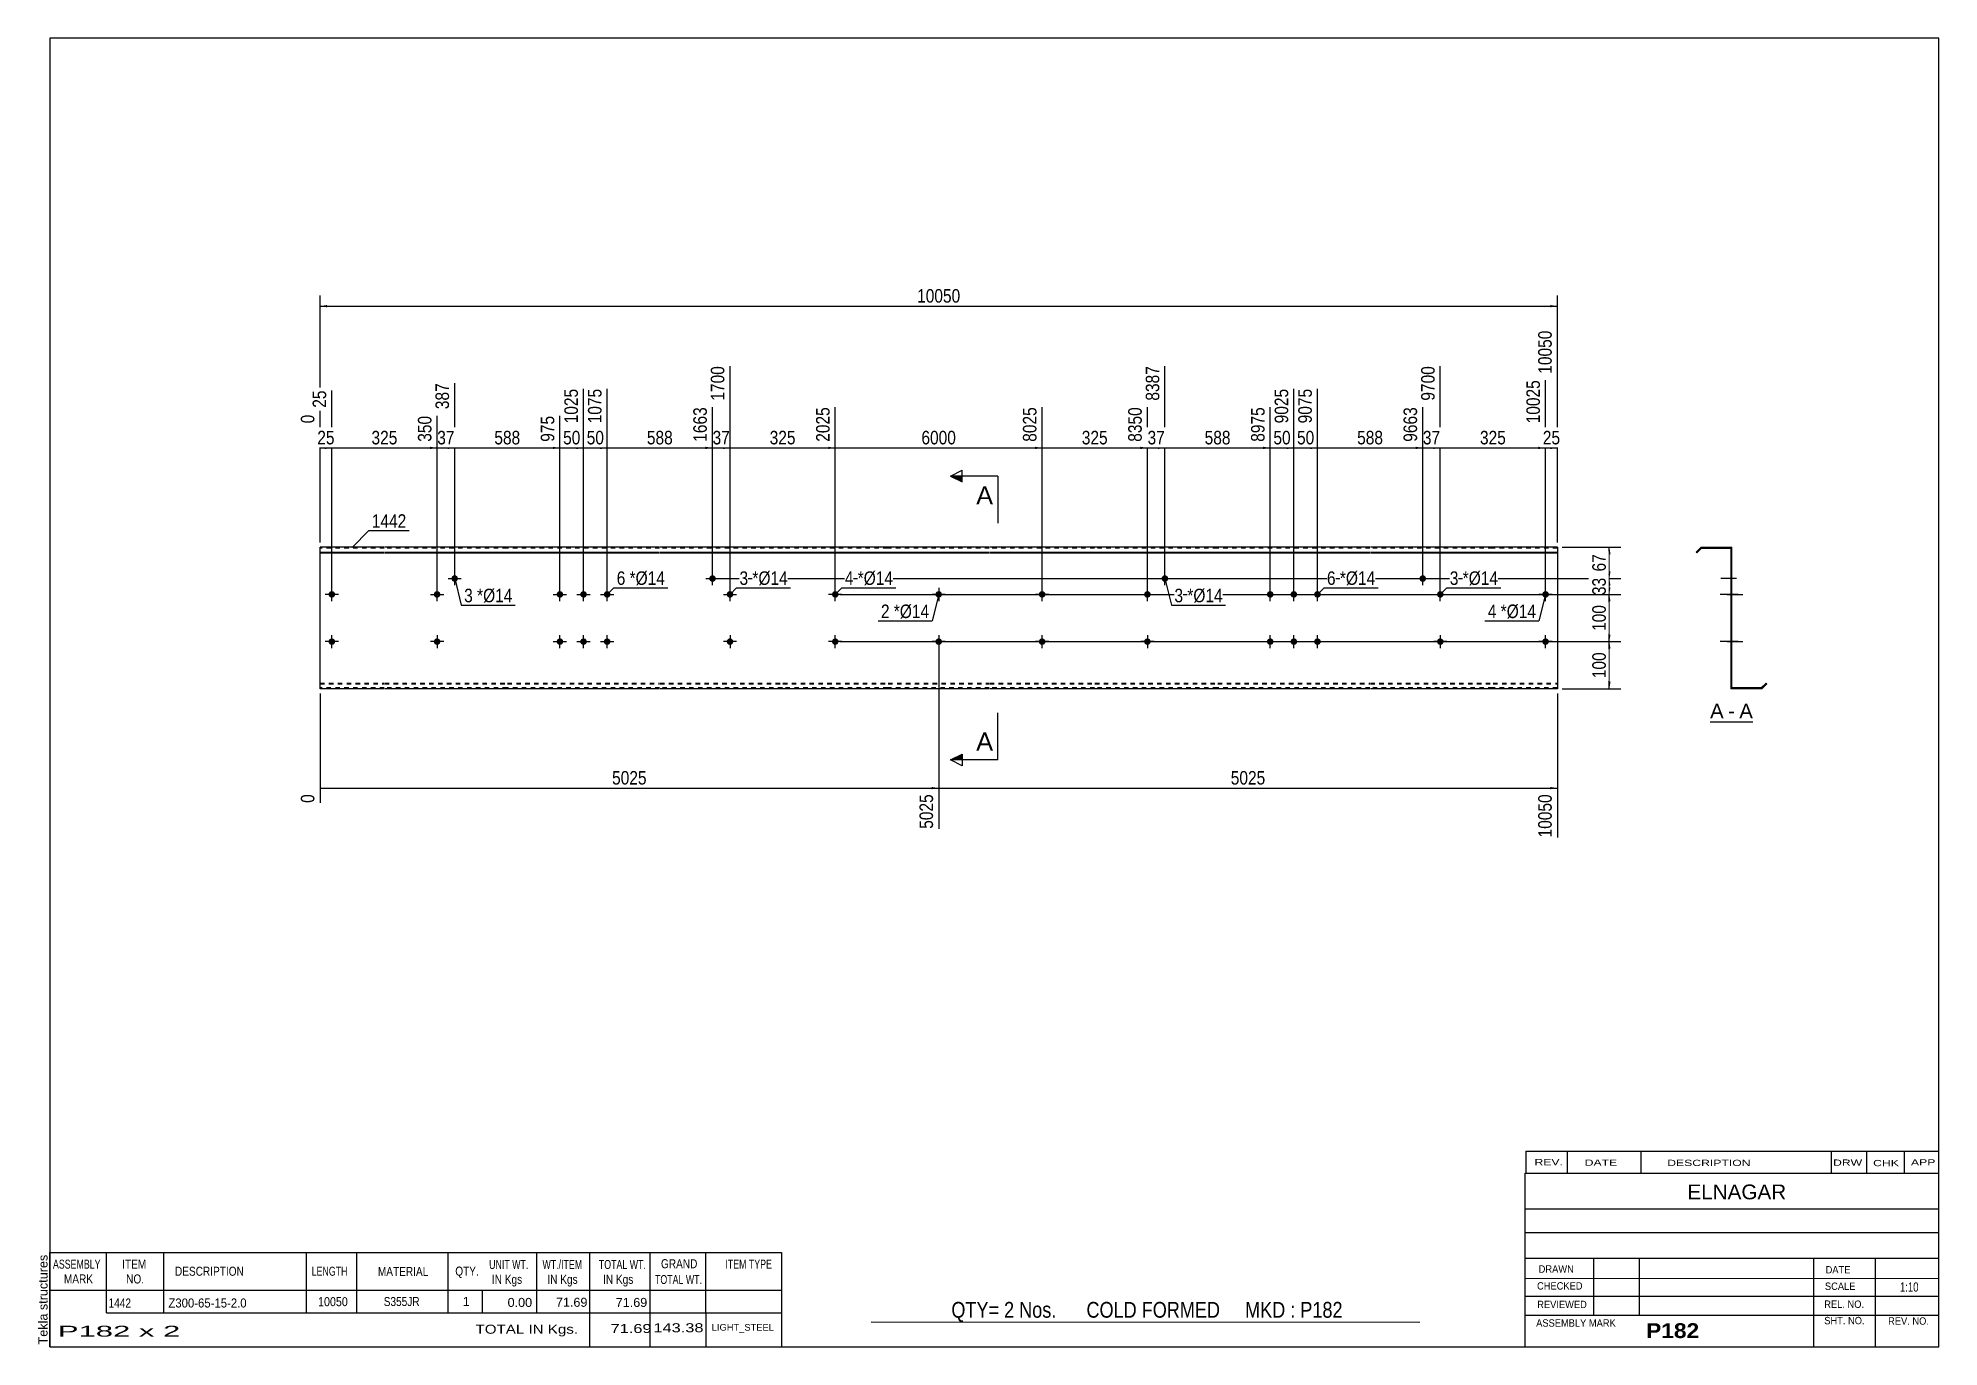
# Model space of a CAD drawing. Header units: millimetres. Extents: x -60 to 343, y -154 to 123.
import ezdxf

# ---------------------------------------------------------------- set-up
doc = ezdxf.new("R2010")
doc.units = ezdxf.units.MM
doc.linetypes.add('DXK_LINE_DOT1', pattern=[1.8814, 0.9407, -0.9407])
doc.styles.add('Arial', font='ARIAL.TTF', dxfattribs={"height": 0.2})
doc.styles.add('Arial Bold', font='ARIALBD.TTF', dxfattribs={"height": 0.2})
doc.styles.add('Arial Narrow', font='ARIALN.TTF', dxfattribs={"height": 0.2})

# ---------------------------------------------------------------- blocks, each defined once
blk = doc.blocks.new('Unknown-627190940-2034')
at = {"color": 5, "linetype": 'Continuous'}
for p, q in [((342.8, 122.75), (-57.2, 122.75)), ((-57.2, 122.75), (-57.2, -154.25)), ((342.8, -154.25), (342.8, 122.75)), ((-57.2, -154.25), (342.8, -154.25))]:
    blk.add_line(p, q, dxfattribs=at)
at = {"color": 174, "linetype": 'Continuous', "style": 'Arial'}
blk.add_text('Tekla structures', height=1.9102, rotation=90, dxfattribs=at).set_placement((-57.7, -153.75))
blk = doc.blocks.new('Unknown-627190940-12 - 1242')
at = {"color": 7, "linetype": 'Continuous'}
blk.add_line((294.35, -21.95), (303.38, -21.95), dxfattribs=at)
at = {"color": 0, "linetype": 'Continuous'}
blk.add_wipeout([(297.19, -21.2), (297.19, -18), (294.35, -18), (294.35, -21.2)], dxfattribs=at)
blk.add_wipeout([(299.57, -21.2), (299.57, -18), (298.15, -18), (298.15, -21.2)], dxfattribs=at)
at = {"color": 96, "linetype": 'Continuous', "style": 'Arial'}
blk.add_text('A', height=3.06, dxfattribs=at).set_placement((294.35, -21.2))
at = {"color": 0, "linetype": 'Continuous'}
blk.add_wipeout([(303.38, -21.2), (303.38, -18), (300.53, -18), (300.53, -21.2)], dxfattribs=at)
at = {"color": 96, "linetype": 'Continuous', "style": 'Arial'}
for s, p in [('-', (298.15, -21.2)), ('A', (300.53, -21.2))]:
    blk.add_text(s, height=3.06, dxfattribs=at).set_placement(p)
blk = doc.blocks.new('Bolt-627190940-1223 - 1203')
at = {"linetype": 'Continuous'}
blk.add_hatch(color=3, dxfattribs=at).paths.add_polyline_path([(174.49, 5, -1), (175.89, 5, -1)])
at = {"color": 3, "linetype": 'Continuous'}
for p, q in [((173.79, 5), (176.59, 5)), ((175.19, 3.6), (175.19, 6.4))]:
    blk.add_line(p, q, dxfattribs=at)
blk = doc.blocks.new('Part-627190940-1218 - 1203')
at = {"color": 2, "linetype": 'Continuous'}
for p, q in [((0, -15), (0, 15)), ((13.6, 15), (0, 15)), ((0, 13.94), (13.6, 13.94)), ((0, 13.8), (13.6, 13.8)), ((39.6, 15), (13.7, 15)), ((13.7, 13.94), (39.6, 13.94)), ((13.7, 13.8), (39.6, 13.8)), ((71.9, 15), (39.7, 15)), ((39.7, 13.94), (71.9, 13.94)), ((39.7, 13.8), (71.9, 13.8)), ((97.91, 15), (72, 15)), ((72, 13.94), (97.91, 13.94)), ((72, 13.8), (97.91, 13.8)), ((120.2, 15), (98.01, 15)), ((98.01, 13.94), (120.2, 13.94)), ((98.01, 13.8), (120.2, 13.8)), ((141.7, 15), (120.3, 15)), ((120.3, 13.94), (141.7, 13.94)), ((120.3, 13.8), (141.7, 13.8)), ((163.99, 15), (141.8, 15)), ((141.8, 13.94), (163.99, 13.94)), ((141.8, 13.8), (163.99, 13.8)), ((190, 15), (164.09, 15)), ((164.09, 13.94), (190, 13.94)), ((164.09, 13.8), (190, 13.8)), ((222.3, 15), (190.1, 15)), ((190.1, 13.94), (222.3, 13.94)), ((190.1, 13.8), (222.3, 13.8)), ((248.3, 15), (222.4, 15)), ((222.4, 13.94), (248.3, 13.94)), ((222.4, 13.8), (248.3, 13.8)), ((262, 15), (248.4, 15)), ((248.4, 13.94), (262, 13.94)), ((248.4, 13.8), (262, 13.8)), ((262, 15), (262, 13.94)), ((262, 13.94), (262, -15)), ((13.6, -15), (0, -15)), ((39.6, -15), (13.7, -15)), ((71.9, -15), (39.7, -15)), ((97.91, -15), (72, -15)), ((120.2, -15), (98.01, -15)), ((141.7, -15), (120.3, -15)), ((163.99, -15), (141.8, -15)), ((190, -15), (164.09, -15)), ((222.3, -15), (190.1, -15)), ((248.3, -15), (222.4, -15)), ((262, -15), (248.4, -15))]:
    blk.add_line(p, q, dxfattribs=at)
at = {"color": 7, "linetype": 'DXK_LINE_DOT1'}
for p, q in [((13.6, 14.8), (0, 14.8)), ((39.6, 14.8), (13.7, 14.8)), ((71.9, 14.8), (39.7, 14.8)), ((97.91, 14.8), (72, 14.8)), ((120.2, 14.8), (98.01, 14.8)), ((141.7, 14.8), (120.3, 14.8)), ((163.99, 14.8), (141.8, 14.8)), ((190, 14.8), (164.09, 14.8)), ((222.3, 14.8), (190.1, 14.8)), ((248.3, 14.8), (222.4, 14.8)), ((262, 14.8), (248.4, 14.8)), ((0, -13.8), (13.6, -13.8)), ((0, -13.94), (13.6, -13.94)), ((13.6, -14.8), (0, -14.8)), ((13.7, -13.8), (39.6, -13.8)), ((13.7, -13.94), (39.6, -13.94)), ((39.6, -14.8), (13.7, -14.8)), ((39.7, -13.8), (71.9, -13.8)), ((39.7, -13.94), (71.9, -13.94)), ((71.9, -14.8), (39.7, -14.8)), ((72, -13.8), (97.91, -13.8)), ((72, -13.94), (97.91, -13.94)), ((97.91, -14.8), (72, -14.8)), ((98.01, -13.8), (120.2, -13.8)), ((98.01, -13.94), (120.2, -13.94)), ((120.2, -14.8), (98.01, -14.8)), ((120.3, -13.8), (141.7, -13.8)), ((120.3, -13.94), (141.7, -13.94)), ((141.7, -14.8), (120.3, -14.8)), ((141.8, -13.8), (163.99, -13.8)), ((141.8, -13.94), (163.99, -13.94)), ((163.99, -14.8), (141.8, -14.8)), ((164.09, -13.8), (190, -13.8)), ((164.09, -13.94), (190, -13.94)), ((190, -14.8), (164.09, -14.8)), ((190.1, -13.8), (222.3, -13.8)), ((190.1, -13.94), (222.3, -13.94)), ((222.3, -14.8), (190.1, -14.8)), ((222.4, -13.8), (248.3, -13.8)), ((222.4, -13.94), (248.3, -13.94)), ((248.3, -14.8), (222.4, -14.8)), ((248.4, -13.8), (262, -13.8)), ((248.4, -13.94), (262, -13.94)), ((262, -14.8), (248.4, -14.8))]:
    blk.add_line(p, q, dxfattribs=at)
blk = doc.blocks.new('Bolt-627190940-1219 - 1203')
at = {"linetype": 'Continuous'}
for points in [[(200.5, 5, -1), (201.9, 5, -1)], [(205.5, 5, -1), (206.9, 5, -1)], [(210.5, 5, -1), (211.9, 5, -1)], [(200.5, -5, -1), (201.9, -5, -1)], [(205.5, -5, -1), (206.9, -5, -1)], [(210.5, -5, -1), (211.9, -5, -1)]]:
    blk.add_hatch(color=3, dxfattribs=at).paths.add_polyline_path(points)
at = {"color": 3, "linetype": 'Continuous'}
for p, q in [((199.8, 5), (202.6, 5)), ((201.2, 3.6), (201.2, 6.4)), ((204.8, 5), (207.6, 5)), ((206.2, 3.6), (206.2, 6.4)), ((209.8, 5), (212.6, 5)), ((211.2, 3.6), (211.2, 6.4)), ((201.2, -6.4), (201.2, -3.6)), ((206.2, -6.4), (206.2, -3.6)), ((211.2, -6.4), (211.2, -3.6)), ((199.8, -5), (202.6, -5)), ((204.8, -5), (207.6, -5)), ((209.8, -5), (212.6, -5))]:
    blk.add_line(p, q, dxfattribs=at)
blk = doc.blocks.new('Bolt-627190940-1220 - 1203')
at = {"linetype": 'Continuous'}
blk.add_hatch(color=3, dxfattribs=at).paths.add_polyline_path([(178.2, 8.35, -1), (179.6, 8.35, -1)])
at = {"color": 3, "linetype": 'Continuous'}
for p, q in [((177.5, 8.35), (180.3, 8.35)), ((178.9, 6.95), (178.9, 9.75))]:
    blk.add_line(p, q, dxfattribs=at)
blk = doc.blocks.new('Bolt-627190940-1221 - 1203')
at = {"linetype": 'Continuous'}
blk.add_hatch(color=3, dxfattribs=at).paths.add_polyline_path([(232.79, 8.35, -1), (234.19, 8.35, -1)])
at = {"color": 3, "linetype": 'Continuous'}
for p, q in [((232.09, 8.35), (234.89, 8.35)), ((233.49, 6.95), (233.49, 9.75))]:
    blk.add_line(p, q, dxfattribs=at)
blk = doc.blocks.new('Bolt-627190940-1222 - 1203')
at = {"linetype": 'Continuous'}
blk.add_hatch(color=3, dxfattribs=at).paths.add_polyline_path([(175.89, -5, -1), (174.49, -5, -1)])
at = {"color": 3, "linetype": 'Continuous'}
for p, q in [((175.19, -3.6), (175.19, -6.4)), ((176.59, -5), (173.79, -5))]:
    blk.add_line(p, q, dxfattribs=at)
blk = doc.blocks.new('Bolt-627190940-1224 - 1203')
at = {"linetype": 'Continuous'}
for points in [[(50.1, 5, -1), (51.5, 5, -1)], [(55.1, 5, -1), (56.5, 5, -1)], [(60.1, 5, -1), (61.5, 5, -1)], [(50.1, -5, -1), (51.5, -5, -1)], [(55.1, -5, -1), (56.5, -5, -1)], [(60.1, -5, -1), (61.5, -5, -1)]]:
    blk.add_hatch(color=3, dxfattribs=at).paths.add_polyline_path(points)
at = {"color": 3, "linetype": 'Continuous'}
for p, q in [((49.4, 5), (52.2, 5)), ((50.8, 3.6), (50.8, 6.4)), ((54.4, 5), (57.2, 5)), ((55.8, 3.6), (55.8, 6.4)), ((59.4, 5), (62.2, 5)), ((60.8, 3.6), (60.8, 6.4)), ((50.8, -6.4), (50.8, -3.6)), ((55.8, -6.4), (55.8, -3.6)), ((60.8, -6.4), (60.8, -3.6)), ((49.4, -5), (52.2, -5)), ((54.4, -5), (57.2, -5)), ((59.4, -5), (62.2, -5))]:
    blk.add_line(p, q, dxfattribs=at)
blk = doc.blocks.new('Bolt-627190940-1225 - 1203')
at = {"linetype": 'Continuous'}
blk.add_hatch(color=3, dxfattribs=at).paths.add_polyline_path([(27.81, 8.35, -1), (29.21, 8.35, -1)])
at = {"color": 3, "linetype": 'Continuous'}
for p, q in [((27.11, 8.35), (29.91, 8.35)), ((28.51, 6.95), (28.51, 9.75))]:
    blk.add_line(p, q, dxfattribs=at)
blk = doc.blocks.new('Bolt-627190940-1226 - 1203')
at = {"linetype": 'Continuous'}
blk.add_hatch(color=3, dxfattribs=at).paths.add_polyline_path([(82.4, 8.35, -1), (83.8, 8.35, -1)])
at = {"color": 3, "linetype": 'Continuous'}
for p, q in [((81.7, 8.35), (84.5, 8.35)), ((83.1, 6.95), (83.1, 9.75))]:
    blk.add_line(p, q, dxfattribs=at)
blk = doc.blocks.new('Bolt-627190940-1227 - 1203')
at = {"linetype": 'Continuous'}
blk.add_hatch(color=3, dxfattribs=at).paths.add_polyline_path([(25.49, -5, -1), (24.09, -5, -1)])
at = {"color": 3, "linetype": 'Continuous'}
for p, q in [((24.79, -3.6), (24.79, -6.4)), ((26.19, -5), (23.39, -5))]:
    blk.add_line(p, q, dxfattribs=at)
blk = doc.blocks.new('Bolt-627190940-1228 - 1203')
at = {"linetype": 'Continuous'}
blk.add_hatch(color=3, dxfattribs=at).paths.add_polyline_path([(24.09, 5, -1), (25.49, 5, -1)])
at = {"color": 3, "linetype": 'Continuous'}
for p, q in [((23.39, 5), (26.19, 5)), ((24.79, 3.6), (24.79, 6.4))]:
    blk.add_line(p, q, dxfattribs=at)
blk = doc.blocks.new('Bolt-627190940-1229 - 1203')
at = {"linetype": 'Continuous'}
for points in [[(131.7, 5, -1), (130.3, 5, -1)], [(131.7, -5, -1), (130.3, -5, -1)]]:
    blk.add_hatch(color=3, dxfattribs=at).paths.add_polyline_path(points)
at = {"color": 3, "linetype": 'Continuous'}
for p, q in [((132.4, 5), (129.6, 5)), ((131, 6.4), (131, 3.6)), ((131, -3.6), (131, -6.4)), ((132.4, -5), (129.6, -5))]:
    blk.add_line(p, q, dxfattribs=at)
blk = doc.blocks.new('Bolt-627190940-1230 - 1203')
at = {"linetype": 'Continuous'}
blk.add_hatch(color=3, dxfattribs=at).paths.add_polyline_path([(86.11, 5, -1), (87.51, 5, -1)])
at = {"color": 3, "linetype": 'Continuous'}
for p, q in [((85.41, 5), (88.21, 5)), ((86.81, 3.6), (86.81, 6.4))]:
    blk.add_line(p, q, dxfattribs=at)
blk = doc.blocks.new('Bolt-627190940-1231 - 1203')
at = {"linetype": 'Continuous'}
blk.add_hatch(color=3, dxfattribs=at).paths.add_polyline_path([(87.51, -5, -1), (86.11, -5, -1)])
at = {"color": 3, "linetype": 'Continuous'}
for p, q in [((86.81, -3.6), (86.81, -6.4)), ((88.21, -5), (85.41, -5))]:
    blk.add_line(p, q, dxfattribs=at)
blk = doc.blocks.new('Bolt-627190940-1232 - 1203')
at = {"linetype": 'Continuous'}
for points in [[(1.8, 5, -1), (3.2, 5, -1)], [(108.4, 5, -1), (109.8, 5, -1)]]:
    blk.add_hatch(color=3, dxfattribs=at).paths.add_polyline_path(points)
at = {"color": 3, "linetype": 'Continuous'}
for p, q in [((3.9, 5), (1.1, 5)), ((2.5, 3.6), (2.5, 6.4)), ((110.5, 5), (107.7, 5)), ((109.1, 3.6), (109.1, 6.4))]:
    blk.add_line(p, q, dxfattribs=at)
blk = doc.blocks.new('Bolt-627190940-1233 - 1203')
at = {"linetype": 'Continuous'}
for points in [[(1.8, -5, -1), (3.2, -5, -1)], [(108.4, -5, -1), (109.8, -5, -1)]]:
    blk.add_hatch(color=3, dxfattribs=at).paths.add_polyline_path(points)
at = {"color": 3, "linetype": 'Continuous'}
for p, q in [((2.5, -6.4), (2.5, -3.6)), ((109.1, -6.4), (109.1, -3.6)), ((3.9, -5), (1.1, -5)), ((110.5, -5), (107.7, -5))]:
    blk.add_line(p, q, dxfattribs=at)
blk = doc.blocks.new('Bolt-627190940-1234 - 1203')
at = {"linetype": 'Continuous'}
blk.add_hatch(color=3, dxfattribs=at).paths.add_polyline_path([(236.51, 5, -1), (237.91, 5, -1)])
at = {"color": 3, "linetype": 'Continuous'}
for p, q in [((235.81, 5), (238.61, 5)), ((237.21, 3.6), (237.21, 6.4))]:
    blk.add_line(p, q, dxfattribs=at)
blk = doc.blocks.new('Bolt-627190940-1235 - 1203')
at = {"linetype": 'Continuous'}
blk.add_hatch(color=3, dxfattribs=at).paths.add_polyline_path([(237.91, -5, -1), (236.51, -5, -1)])
at = {"color": 3, "linetype": 'Continuous'}
for p, q in [((237.21, -3.6), (237.21, -6.4)), ((238.61, -5), (235.81, -5))]:
    blk.add_line(p, q, dxfattribs=at)
blk = doc.blocks.new('Bolt-627190940-1236 - 1203')
at = {"linetype": 'Continuous'}
for points in [[(152.2, 5, -1), (153.6, 5, -1)], [(258.8, 5, -1), (260.2, 5, -1)]]:
    blk.add_hatch(color=3, dxfattribs=at).paths.add_polyline_path(points)
at = {"color": 3, "linetype": 'Continuous'}
for p, q in [((154.3, 5), (151.5, 5)), ((152.9, 3.6), (152.9, 6.4)), ((260.9, 5), (258.1, 5)), ((259.5, 3.6), (259.5, 6.4))]:
    blk.add_line(p, q, dxfattribs=at)
blk = doc.blocks.new('Bolt-627190940-1237 - 1203')
at = {"linetype": 'Continuous'}
for points in [[(152.2, -5, -1), (153.6, -5, -1)], [(258.8, -5, -1), (260.2, -5, -1)]]:
    blk.add_hatch(color=3, dxfattribs=at).paths.add_polyline_path(points)
at = {"color": 3, "linetype": 'Continuous'}
for p, q in [((152.9, -6.4), (152.9, -3.6)), ((259.5, -6.4), (259.5, -3.6)), ((154.3, -5), (151.5, -5)), ((260.9, -5), (258.1, -5))]:
    blk.add_line(p, q, dxfattribs=at)
blk = doc.blocks.new('Bolt-627190940-1248 - 1242')
at = {"linetype": 'Continuous'}
blk.add_hatch(color=3, dxfattribs=at).paths.add_polyline_path([(298.96, -5.7), (298.96, -4.3), (298.76, -4.3), (298.76, -5.7)])
at = {"color": 3, "linetype": 'Continuous'}
for p, q in [((298.96, -4.3), (298.76, -4.3)), ((299.76, -5), (298.76, -5)), ((298.96, -5.7), (298.76, -5.7))]:
    blk.add_line(p, q, dxfattribs=at)
blk = doc.blocks.new('Part-627190940-1244 - 1242')
at = {"color": 2, "linetype": 'Continuous'}
for p, q in [((292.46, 15), (291.4, 13.94)), ((291.4, 13.94), (291.54, 13.8)), ((291.54, 13.8), (292.54, 14.8)), ((292.46, 15), (298.96, 15)), ((292.54, 14.8), (298.76, 14.8)), ((298.76, 14.8), (298.76, -15)), ((298.96, -14.8), (298.96, 15)), ((305.26, -15), (298.76, -15)), ((305.18, -14.8), (298.96, -14.8)), ((306.18, -13.8), (305.18, -14.8)), ((305.26, -15), (306.32, -13.94)), ((306.32, -13.94), (306.18, -13.8))]:
    blk.add_line(p, q, dxfattribs=at)
blk = doc.blocks.new('Bolt-627190940-1245 - 1242')
at = {"linetype": 'Continuous'}
for points in [[(298.76, 5.7), (298.76, 4.3), (298.96, 4.3), (298.96, 5.7)], [(298.76, 5.7), (298.76, 4.3), (298.96, 4.3), (298.96, 5.7)], [(298.76, 5.7), (298.76, 4.3), (298.96, 4.3), (298.96, 5.7)], [(298.76, -4.3), (298.76, -5.7), (298.96, -5.7), (298.96, -4.3)], [(298.76, -4.3), (298.76, -5.7), (298.96, -5.7), (298.96, -4.3)], [(298.76, -4.3), (298.76, -5.7), (298.96, -5.7), (298.96, -4.3)]]:
    blk.add_hatch(color=3, dxfattribs=at).paths.add_polyline_path(points)
at = {"color": 3, "linetype": 'Continuous'}
for p, q in [((300.26, 5), (296.46, 5)), ((300.26, 5), (296.46, 5)), ((300.26, 5), (296.46, 5)), ((298.96, 5.7), (298.76, 5.7)), ((298.96, 5.7), (298.76, 5.7)), ((298.96, 5.7), (298.76, 5.7)), ((298.96, 4.3), (298.76, 4.3)), ((298.96, 4.3), (298.76, 4.3)), ((298.96, 4.3), (298.76, 4.3)), ((300.26, -5), (296.46, -5)), ((300.26, -5), (296.46, -5)), ((300.26, -5), (296.46, -5)), ((298.96, -4.3), (298.76, -4.3)), ((298.96, -4.3), (298.76, -4.3)), ((298.96, -4.3), (298.76, -4.3)), ((298.96, -5.7), (298.76, -5.7)), ((298.96, -5.7), (298.76, -5.7)), ((298.96, -5.7), (298.76, -5.7))]:
    blk.add_line(p, q, dxfattribs=at)
blk = doc.blocks.new('Bolt-627190940-1246 - 1242')
at = {"linetype": 'Continuous'}
blk.add_hatch(color=3, dxfattribs=at).paths.add_polyline_path([(298.76, 9.05), (298.76, 7.65), (298.96, 7.65), (298.96, 9.05)])
at = {"color": 3, "linetype": 'Continuous'}
for p, q in [((299.9, 8.35), (296.6, 8.35)), ((298.96, 9.05), (298.76, 9.05)), ((298.96, 7.65), (298.76, 7.65))]:
    blk.add_line(p, q, dxfattribs=at)
blk = doc.blocks.new('Bolt-627190940-1247 - 1242')
at = {"linetype": 'Continuous'}
blk.add_hatch(color=3, dxfattribs=at).paths.add_polyline_path([(298.76, 9.05), (298.76, 7.65), (298.96, 7.65), (298.96, 9.05)])
at = {"color": 3, "linetype": 'Continuous'}
for p, q in [((299.9, 8.35), (296.6, 8.35)), ((298.96, 9.05), (298.76, 9.05)), ((298.96, 7.65), (298.76, 7.65))]:
    blk.add_line(p, q, dxfattribs=at)
blk = doc.blocks.new('Bolt-627190940-1249 - 1242')
at = {"linetype": 'Continuous'}
blk.add_hatch(color=3, dxfattribs=at).paths.add_polyline_path([(298.76, 5.7), (298.76, 4.3), (298.96, 4.3), (298.96, 5.7)])
at = {"color": 3, "linetype": 'Continuous'}
for p, q in [((299.9, 5), (296.6, 5)), ((298.96, 5.7), (298.76, 5.7)), ((298.96, 4.3), (298.76, 4.3))]:
    blk.add_line(p, q, dxfattribs=at)
blk = doc.blocks.new('Bolt-627190940-1250 - 1242')
at = {"linetype": 'Continuous'}
for points in [[(298.76, 5.7), (298.76, 4.3), (298.96, 4.3), (298.96, 5.7)], [(298.76, 5.7), (298.76, 4.3), (298.96, 4.3), (298.96, 5.7)], [(298.76, 5.7), (298.76, 4.3), (298.96, 4.3), (298.96, 5.7)], [(298.76, -4.3), (298.76, -5.7), (298.96, -5.7), (298.96, -4.3)], [(298.76, -4.3), (298.76, -5.7), (298.96, -5.7), (298.96, -4.3)], [(298.76, -4.3), (298.76, -5.7), (298.96, -5.7), (298.96, -4.3)]]:
    blk.add_hatch(color=3, dxfattribs=at).paths.add_polyline_path(points)
at = {"color": 3, "linetype": 'Continuous'}
for p, q in [((300.29, 5), (296.49, 5)), ((300.29, 5), (296.49, 5)), ((300.29, 5), (296.49, 5)), ((298.96, 5.7), (298.76, 5.7)), ((298.96, 5.7), (298.76, 5.7)), ((298.96, 5.7), (298.76, 5.7)), ((298.96, 4.3), (298.76, 4.3)), ((298.96, 4.3), (298.76, 4.3)), ((298.96, 4.3), (298.76, 4.3)), ((300.29, -5), (296.49, -5)), ((300.29, -5), (296.49, -5)), ((300.29, -5), (296.49, -5)), ((298.96, -4.3), (298.76, -4.3)), ((298.96, -4.3), (298.76, -4.3)), ((298.96, -4.3), (298.76, -4.3)), ((298.96, -5.7), (298.76, -5.7)), ((298.96, -5.7), (298.76, -5.7)), ((298.96, -5.7), (298.76, -5.7))]:
    blk.add_line(p, q, dxfattribs=at)
blk = doc.blocks.new('Bolt-627190940-1251 - 1242')
at = {"linetype": 'Continuous'}
blk.add_hatch(color=3, dxfattribs=at).paths.add_polyline_path([(298.76, 9.05), (298.76, 7.65), (298.96, 7.65), (298.96, 9.05)])
at = {"color": 3, "linetype": 'Continuous'}
for p, q in [((299.94, 8.35), (296.64, 8.35)), ((298.96, 9.05), (298.76, 9.05)), ((298.96, 7.65), (298.76, 7.65))]:
    blk.add_line(p, q, dxfattribs=at)
blk = doc.blocks.new('Bolt-627190940-1252 - 1242')
at = {"linetype": 'Continuous'}
blk.add_hatch(color=3, dxfattribs=at).paths.add_polyline_path([(298.76, 9.05), (298.76, 7.65), (298.96, 7.65), (298.96, 9.05)])
at = {"color": 3, "linetype": 'Continuous'}
for p, q in [((299.94, 8.35), (296.64, 8.35)), ((298.96, 9.05), (298.76, 9.05)), ((298.96, 7.65), (298.76, 7.65))]:
    blk.add_line(p, q, dxfattribs=at)
blk = doc.blocks.new('Bolt-627190940-1253 - 1242')
at = {"linetype": 'Continuous'}
blk.add_hatch(color=3, dxfattribs=at).paths.add_polyline_path([(298.96, -5.7), (298.96, -4.3), (298.76, -4.3), (298.76, -5.7)])
at = {"color": 3, "linetype": 'Continuous'}
for p, q in [((299.79, -5), (298.74, -5)), ((298.96, -4.3), (298.76, -4.3)), ((298.96, -5.7), (298.76, -5.7))]:
    blk.add_line(p, q, dxfattribs=at)
blk = doc.blocks.new('Bolt-627190940-1254 - 1242')
at = {"linetype": 'Continuous'}
blk.add_hatch(color=3, dxfattribs=at).paths.add_polyline_path([(298.76, 5.7), (298.76, 4.3), (298.96, 4.3), (298.96, 5.7)])
at = {"color": 3, "linetype": 'Continuous'}
for p, q in [((299.94, 5), (296.64, 5)), ((298.96, 5.7), (298.76, 5.7)), ((298.96, 4.3), (298.76, 4.3))]:
    blk.add_line(p, q, dxfattribs=at)
blk = doc.blocks.new('Bolt-627190940-1255 - 1242')
at = {"linetype": 'Continuous'}
for points in [[(298.96, 4.3), (298.96, 5.7), (298.76, 5.7), (298.76, 4.3)], [(298.96, -5.7), (298.96, -4.3), (298.76, -4.3), (298.76, -5.7)]]:
    blk.add_hatch(color=3, dxfattribs=at).paths.add_polyline_path(points)
at = {"color": 3, "linetype": 'Continuous'}
for p, q in [((298.96, 5), (296.76, 5)), ((298.96, 5.7), (298.76, 5.7)), ((298.96, 4.3), (298.76, 4.3)), ((298.96, -5), (296.76, -5)), ((298.96, -4.3), (298.76, -4.3)), ((298.96, -5.7), (298.76, -5.7))]:
    blk.add_line(p, q, dxfattribs=at)
blk = doc.blocks.new('Bolt-627190940-1256 - 1242')
at = {"linetype": 'Continuous'}
blk.add_hatch(color=3, dxfattribs=at).paths.add_polyline_path([(298.76, 5.7), (298.76, 4.3), (298.96, 4.3), (298.96, 5.7)])
at = {"color": 3, "linetype": 'Continuous'}
for p, q in [((299.94, 5), (296.64, 5)), ((298.96, 5.7), (298.76, 5.7)), ((298.96, 4.3), (298.76, 4.3))]:
    blk.add_line(p, q, dxfattribs=at)
blk = doc.blocks.new('Bolt-627190940-1257 - 1242')
at = {"linetype": 'Continuous'}
blk.add_hatch(color=3, dxfattribs=at).paths.add_polyline_path([(298.96, -5.7), (298.96, -4.3), (298.76, -4.3), (298.76, -5.7)])
at = {"color": 3, "linetype": 'Continuous'}
for p, q in [((299.79, -5), (298.74, -5)), ((298.96, -4.3), (298.76, -4.3)), ((298.96, -5.7), (298.76, -5.7))]:
    blk.add_line(p, q, dxfattribs=at)
blk = doc.blocks.new('Bolt-627190940-1258 - 1242')
at = {"linetype": 'Continuous'}
blk.add_hatch(color=3, dxfattribs=at).paths.add_polyline_path([(298.76, 5.7), (298.76, 4.3), (298.96, 4.3), (298.96, 5.7)])
blk.add_hatch(color=3, dxfattribs=at).paths.add_polyline_path([(298.76, 5.7), (298.76, 4.3), (298.96, 4.3), (298.96, 5.7)])
at = {"color": 3, "linetype": 'Continuous'}
for p, q in [((297.94, 5), (301.24, 5)), ((297.94, 5), (301.24, 5)), ((298.76, 5.7), (298.96, 5.7)), ((298.76, 5.7), (298.96, 5.7)), ((298.76, 4.3), (298.96, 4.3)), ((298.76, 4.3), (298.96, 4.3))]:
    blk.add_line(p, q, dxfattribs=at)
blk = doc.blocks.new('Bolt-627190940-1259 - 1242')
at = {"linetype": 'Continuous'}
blk.add_hatch(color=3, dxfattribs=at).paths.add_polyline_path([(298.76, -4.3), (298.76, -5.7), (298.96, -5.7), (298.96, -4.3)])
blk.add_hatch(color=3, dxfattribs=at).paths.add_polyline_path([(298.76, -4.3), (298.76, -5.7), (298.96, -5.7), (298.96, -4.3)])
at = {"color": 3, "linetype": 'Continuous'}
for p, q in [((297.94, -5), (301.24, -5)), ((297.94, -5), (301.24, -5)), ((298.76, -4.3), (298.96, -4.3)), ((298.76, -4.3), (298.96, -4.3)), ((298.76, -5.7), (298.96, -5.7)), ((298.76, -5.7), (298.96, -5.7))]:
    blk.add_line(p, q, dxfattribs=at)
blk = doc.blocks.new('Bolt-627190940-1260 - 1242')
at = {"linetype": 'Continuous'}
blk.add_hatch(color=3, dxfattribs=at).paths.add_polyline_path([(298.76, 5.7), (298.76, 4.3), (298.96, 4.3), (298.96, 5.7)])
at = {"color": 3, "linetype": 'Continuous'}
for p, q in [((299.9, 5), (296.6, 5)), ((298.96, 5.7), (298.76, 5.7)), ((298.96, 4.3), (298.76, 4.3))]:
    blk.add_line(p, q, dxfattribs=at)
blk = doc.blocks.new('Bolt-627190940-1261 - 1242')
at = {"linetype": 'Continuous'}
blk.add_hatch(color=3, dxfattribs=at).paths.add_polyline_path([(298.96, -5.7), (298.96, -4.3), (298.76, -4.3), (298.76, -5.7)])
at = {"color": 3, "linetype": 'Continuous'}
for p, q in [((298.96, -4.3), (298.76, -4.3)), ((299.76, -5), (298.76, -5)), ((298.96, -5.7), (298.76, -5.7))]:
    blk.add_line(p, q, dxfattribs=at)
blk = doc.blocks.new('Bolt-627190940-1262 - 1242')
at = {"linetype": 'Continuous'}
blk.add_hatch(color=3, dxfattribs=at).paths.add_polyline_path([(298.76, 5.7), (298.76, 4.3), (298.96, 4.3), (298.96, 5.7)])
blk.add_hatch(color=3, dxfattribs=at).paths.add_polyline_path([(298.76, 5.7), (298.76, 4.3), (298.96, 4.3), (298.96, 5.7)])
at = {"color": 3, "linetype": 'Continuous'}
for p, q in [((297.96, 5), (301.26, 5)), ((297.96, 5), (301.26, 5)), ((298.76, 5.7), (298.96, 5.7)), ((298.76, 5.7), (298.96, 5.7)), ((298.76, 4.3), (298.96, 4.3)), ((298.76, 4.3), (298.96, 4.3))]:
    blk.add_line(p, q, dxfattribs=at)
blk = doc.blocks.new('Bolt-627190940-1263 - 1242')
at = {"linetype": 'Continuous'}
blk.add_hatch(color=3, dxfattribs=at).paths.add_polyline_path([(298.76, -4.3), (298.76, -5.7), (298.96, -5.7), (298.96, -4.3)])
blk.add_hatch(color=3, dxfattribs=at).paths.add_polyline_path([(298.76, -4.3), (298.76, -5.7), (298.96, -5.7), (298.96, -4.3)])
at = {"color": 3, "linetype": 'Continuous'}
for p, q in [((297.96, -5), (301.26, -5)), ((297.96, -5), (301.26, -5)), ((298.76, -4.3), (298.96, -4.3)), ((298.76, -4.3), (298.96, -4.3)), ((298.76, -5.7), (298.96, -5.7)), ((298.76, -5.7), (298.96, -5.7))]:
    blk.add_line(p, q, dxfattribs=at)
blk = doc.blocks.new('StraightDimension-627190940-1279 - 1203')
at = {"linetype": 'Continuous'}
blk.add_hatch(color=7, dxfattribs=at).paths.add_polyline_path([(258, 36.25), (259.5, 36), (258, 35.75)])
at = {"color": 7, "linetype": 'Continuous'}
for p, q in [((237.21, 6), (237.21, 53.31)), ((259.5, 6), (259.5, 50.34)), ((237.21, 36), (259.5, 36))]:
    blk.add_line(p, q, dxfattribs=at)
at = {"color": 0, "linetype": 'Continuous'}
blk.add_wipeout([(258.9, 50.94), (254.7, 50.94), (254.7, 40.6), (258.9, 40.6)], dxfattribs=at)
at = {"color": 0}
blk.add_wipeout([(251.69, 36.15), (251.69, 40.35), (245.01, 40.35), (245.01, 36.15)], dxfattribs=at)
at = {"color": 3, "linetype": 'Continuous', "style": 'Arial Narrow'}
blk.add_text('10025', height=2.863, rotation=90.0002, dxfattribs=at).set_placement((258.3, 41.2))
at = {"color": 3, "style": 'Arial Narrow'}
blk.add_text('325', height=2.863, dxfattribs=at).set_placement((245.61, 36.75))
blk = doc.blocks.new('StraightDimension-627190940-1289 - 1203')
at = {"linetype": 'Continuous'}
blk.add_hatch(color=7, dxfattribs=at).paths.add_polyline_path([(85.31, 36.25), (86.81, 36), (85.31, 35.75)])
at = {"color": 7, "linetype": 'Continuous'}
for p, q in [((86.81, 6), (86.81, 53.31)), ((83.1, 9.35), (83.1, 44.61)), ((83.1, 36), (86.81, 36))]:
    blk.add_line(p, q, dxfattribs=at)
at = {"color": 0, "linetype": 'Continuous'}
blk.add_wipeout([(86.21, 53.91), (82.01, 53.91), (82.01, 45.4), (86.21, 45.4)], dxfattribs=at)
at = {"color": 0}
blk.add_wipeout([(87.38, 36.15), (87.38, 40.35), (82.52, 40.35), (82.52, 36.15)], dxfattribs=at)
at = {"color": 3, "linetype": 'Continuous', "style": 'Arial Narrow'}
blk.add_text('1700', height=2.863, rotation=90.0002, dxfattribs=at).set_placement((85.61, 46))
at = {"color": 3, "style": 'Arial Narrow'}
blk.add_text('37', height=2.863, dxfattribs=at).set_placement((83.12, 36.75))
blk = doc.blocks.new('StraightDimension-627190940-1284 - 1203')
at = {"linetype": 'Continuous'}
blk.add_hatch(color=7, dxfattribs=at).paths.add_polyline_path([(199.7, 36.25), (201.2, 36), (199.7, 35.75)])
at = {"color": 7, "linetype": 'Continuous'}
for p, q in [((178.9, 9.35), (178.9, 53.31)), ((201.2, 6), (201.2, 44.61)), ((178.9, 36), (201.2, 36))]:
    blk.add_line(p, q, dxfattribs=at)
at = {"color": 0, "linetype": 'Continuous'}
blk.add_wipeout([(200.6, 45.21), (196.4, 45.21), (196.4, 36.7), (200.6, 36.7)], dxfattribs=at)
at = {"color": 0}
blk.add_wipeout([(193.39, 36.15), (193.39, 40.35), (186.71, 40.35), (186.71, 36.15)], dxfattribs=at)
at = {"color": 3, "linetype": 'Continuous', "style": 'Arial Narrow'}
blk.add_text('8975', height=2.863, rotation=90.0002, dxfattribs=at).set_placement((200, 37.3))
at = {"color": 3, "style": 'Arial Narrow'}
blk.add_text('588', height=2.863, dxfattribs=at).set_placement((187.31, 36.75))
blk = doc.blocks.new('StraightDimension-627190940-1283 - 1203')
at = {"linetype": 'Continuous'}
blk.add_hatch(color=7, dxfattribs=at).paths.add_polyline_path([(204.7, 36.25), (206.2, 36), (204.7, 35.75)])
at = {"color": 7, "linetype": 'Continuous'}
for p, q in [((206.2, 6), (206.2, 48.51)), ((201.2, 6), (201.2, 44.61)), ((201.2, 36), (206.2, 36))]:
    blk.add_line(p, q, dxfattribs=at)
at = {"color": 0}
blk.add_wipeout([(206.13, 36.15), (206.13, 40.35), (201.27, 40.35), (201.27, 36.15)], dxfattribs=at)
at = {"color": 0, "linetype": 'Continuous'}
blk.add_wipeout([(205.6, 49.11), (201.4, 49.11), (201.4, 40.6), (205.6, 40.6)], dxfattribs=at)
at = {"color": 3, "linetype": 'Continuous', "style": 'Arial Narrow'}
blk.add_text('9025', height=2.863, rotation=90.0002, dxfattribs=at).set_placement((205, 41.2))
at = {"color": 3, "style": 'Arial Narrow'}
blk.add_text('50', height=2.863, dxfattribs=at).set_placement((201.87, 36.75))
blk = doc.blocks.new('StraightDimension-627190940-1293 - 1203')
at = {"linetype": 'Continuous'}
blk.add_hatch(color=7, dxfattribs=at).paths.add_polyline_path([(49.3, 36.25), (50.8, 36), (49.3, 35.75)])
at = {"color": 7, "linetype": 'Continuous'}
for p, q in [((28.51, 9.35), (28.51, 49.68)), ((50.8, 6), (50.8, 42.78)), ((28.51, 36), (50.8, 36))]:
    blk.add_line(p, q, dxfattribs=at)
at = {"color": 0}
blk.add_wipeout([(43, 36.15), (43, 40.35), (36.31, 40.35), (36.31, 36.15)], dxfattribs=at)
at = {"color": 0, "linetype": 'Continuous'}
blk.add_wipeout([(50.2, 43.38), (46, 43.38), (46, 36.7), (50.2, 36.7)], dxfattribs=at)
at = {"color": 3, "linetype": 'Continuous', "style": 'Arial Narrow'}
blk.add_text('975', height=2.863, rotation=90.0002, dxfattribs=at).set_placement((49.6, 37.3))
at = {"color": 3, "style": 'Arial Narrow'}
blk.add_text('588', height=2.863, dxfattribs=at).set_placement((36.91, 36.75))
blk = doc.blocks.new('StraightDimension-627190940-1282 - 1203')
at = {"linetype": 'Continuous'}
blk.add_hatch(color=7, dxfattribs=at).paths.add_polyline_path([(209.7, 36.25), (211.2, 36), (209.7, 35.75)])
at = {"color": 7, "linetype": 'Continuous'}
for p, q in [((206.2, 6), (206.2, 48.51)), ((211.2, 6), (211.2, 48.51)), ((206.2, 36), (211.2, 36))]:
    blk.add_line(p, q, dxfattribs=at)
at = {"color": 0}
blk.add_wipeout([(211.13, 36.15), (211.13, 40.35), (206.27, 40.35), (206.27, 36.15)], dxfattribs=at)
at = {"color": 0, "linetype": 'Continuous'}
blk.add_wipeout([(210.6, 49.11), (206.4, 49.11), (206.4, 40.6), (210.6, 40.6)], dxfattribs=at)
at = {"color": 3, "linetype": 'Continuous', "style": 'Arial Narrow'}
blk.add_text('9075', height=2.863, rotation=90.0002, dxfattribs=at).set_placement((210, 41.2))
at = {"color": 3, "style": 'Arial Narrow'}
blk.add_text('50', height=2.863, dxfattribs=at).set_placement((206.87, 36.75))
blk = doc.blocks.new('StraightDimension-627190940-1292 - 1203')
at = {"linetype": 'Continuous'}
blk.add_hatch(color=7, dxfattribs=at).paths.add_polyline_path([(54.3, 36.25), (55.8, 36), (54.3, 35.75)])
at = {"color": 7, "linetype": 'Continuous'}
for p, q in [((55.8, 6), (55.8, 48.51)), ((50.8, 6), (50.8, 42.78)), ((50.8, 36), (55.8, 36))]:
    blk.add_line(p, q, dxfattribs=at)
at = {"color": 0}
blk.add_wipeout([(55.73, 36.15), (55.73, 40.35), (50.87, 40.35), (50.87, 36.15)], dxfattribs=at)
at = {"color": 0, "linetype": 'Continuous'}
blk.add_wipeout([(55.2, 49.11), (51, 49.11), (51, 40.6), (55.2, 40.6)], dxfattribs=at)
at = {"color": 3, "linetype": 'Continuous', "style": 'Arial Narrow'}
blk.add_text('1025', height=2.863, rotation=90.0002, dxfattribs=at).set_placement((54.6, 41.2))
at = {"color": 3, "style": 'Arial Narrow'}
blk.add_text('50', height=2.863, dxfattribs=at).set_placement((51.47, 36.75))
blk = doc.blocks.new('StraightDimension-627190940-1291 - 1203')
at = {"linetype": 'Continuous'}
blk.add_hatch(color=7, dxfattribs=at).paths.add_polyline_path([(59.3, 36.25), (60.8, 36), (59.3, 35.75)])
at = {"color": 7, "linetype": 'Continuous'}
for p, q in [((55.8, 6), (55.8, 48.51)), ((60.8, 6), (60.8, 48.51)), ((55.8, 36), (60.8, 36))]:
    blk.add_line(p, q, dxfattribs=at)
at = {"color": 0}
blk.add_wipeout([(60.73, 36.15), (60.73, 40.35), (55.87, 40.35), (55.87, 36.15)], dxfattribs=at)
at = {"color": 0, "linetype": 'Continuous'}
blk.add_wipeout([(60.2, 49.11), (56, 49.11), (56, 40.6), (60.2, 40.6)], dxfattribs=at)
at = {"color": 3, "linetype": 'Continuous', "style": 'Arial Narrow'}
blk.add_text('1075', height=2.863, rotation=90.0002, dxfattribs=at).set_placement((59.6, 41.2))
at = {"color": 3, "style": 'Arial Narrow'}
blk.add_text('50', height=2.863, dxfattribs=at).set_placement((56.47, 36.75))
blk = doc.blocks.new('StraightDimension-627190940-1286 - 1203')
at = {"linetype": 'Continuous'}
blk.add_hatch(color=7, dxfattribs=at).paths.add_polyline_path([(173.69, 36.25), (175.19, 36), (173.69, 35.75)])
at = {"color": 7, "linetype": 'Continuous'}
for p, q in [((152.9, 6), (152.9, 44.61)), ((175.19, 6), (175.19, 44.61)), ((152.9, 36), (175.19, 36))]:
    blk.add_line(p, q, dxfattribs=at)
at = {"color": 0, "linetype": 'Continuous'}
blk.add_wipeout([(174.59, 45.21), (170.39, 45.21), (170.39, 36.7), (174.59, 36.7)], dxfattribs=at)
at = {"color": 0}
blk.add_wipeout([(167.39, 36.15), (167.39, 40.35), (160.7, 40.35), (160.7, 36.15)], dxfattribs=at)
at = {"color": 3, "linetype": 'Continuous', "style": 'Arial Narrow'}
blk.add_text('8350', height=2.863, rotation=90.0002, dxfattribs=at).set_placement((173.99, 37.3))
at = {"color": 3, "style": 'Arial Narrow'}
blk.add_text('325', height=2.863, dxfattribs=at).set_placement((161.3, 36.75))
blk = doc.blocks.new('StraightDimension-627190940-1280 - 1203')
at = {"linetype": 'Continuous'}
blk.add_hatch(color=7, dxfattribs=at).paths.add_polyline_path([(235.71, 36.25), (237.21, 36), (235.71, 35.75)])
at = {"color": 7, "linetype": 'Continuous'}
for p, q in [((237.21, 6), (237.21, 53.31)), ((233.49, 9.35), (233.49, 44.61)), ((233.49, 36), (237.21, 36))]:
    blk.add_line(p, q, dxfattribs=at)
at = {"color": 0, "linetype": 'Continuous'}
blk.add_wipeout([(236.61, 53.91), (232.41, 53.91), (232.41, 45.4), (236.61, 45.4)], dxfattribs=at)
at = {"color": 0}
blk.add_wipeout([(237.78, 36.15), (237.78, 40.35), (232.92, 40.35), (232.92, 36.15)], dxfattribs=at)
at = {"color": 3, "linetype": 'Continuous', "style": 'Arial Narrow'}
blk.add_text('9700', height=2.863, rotation=90.0002, dxfattribs=at).set_placement((236.01, 46))
at = {"color": 3, "style": 'Arial Narrow'}
blk.add_text('37', height=2.863, dxfattribs=at).set_placement((233.52, 36.75))
blk = doc.blocks.new('StraightDimension-627190940-1290 - 1203')
at = {"linetype": 'Continuous'}
blk.add_hatch(color=7, dxfattribs=at).paths.add_polyline_path([(81.6, 36.25), (83.1, 36), (81.6, 35.75)])
at = {"color": 7, "linetype": 'Continuous'}
for p, q in [((60.8, 6), (60.8, 48.51)), ((83.1, 9.35), (83.1, 44.61)), ((60.8, 36), (83.1, 36))]:
    blk.add_line(p, q, dxfattribs=at)
at = {"color": 0, "linetype": 'Continuous'}
blk.add_wipeout([(82.5, 45.21), (78.3, 45.21), (78.3, 36.7), (82.5, 36.7)], dxfattribs=at)
at = {"color": 0}
blk.add_wipeout([(75.29, 36.15), (75.29, 40.35), (68.61, 40.35), (68.61, 36.15)], dxfattribs=at)
at = {"color": 3, "linetype": 'Continuous', "style": 'Arial Narrow'}
blk.add_text('1663', height=2.863, rotation=90.0002, dxfattribs=at).set_placement((81.9, 37.3))
at = {"color": 3, "style": 'Arial Narrow'}
blk.add_text('588', height=2.863, dxfattribs=at).set_placement((69.21, 36.75))
blk = doc.blocks.new('StraightDimension-627190940-1294 - 1203')
at = {"linetype": 'Continuous'}
blk.add_hatch(color=7, dxfattribs=at).paths.add_polyline_path([(27.01, 36.25), (28.51, 36), (27.01, 35.75)])
at = {"color": 7, "linetype": 'Continuous'}
for p, q in [((28.51, 9.35), (28.51, 49.68)), ((24.79, 6), (24.79, 42.78)), ((24.79, 36), (28.51, 36))]:
    blk.add_line(p, q, dxfattribs=at)
at = {"color": 0, "linetype": 'Continuous'}
blk.add_wipeout([(27.91, 50.28), (23.71, 50.28), (23.71, 43.6), (27.91, 43.6)], dxfattribs=at)
at = {"color": 0}
blk.add_wipeout([(29.08, 36.15), (29.08, 40.35), (24.22, 40.35), (24.22, 36.15)], dxfattribs=at)
at = {"color": 3, "linetype": 'Continuous', "style": 'Arial Narrow'}
blk.add_text('387', height=2.863, rotation=90.0002, dxfattribs=at).set_placement((27.31, 44.2))
at = {"color": 3, "style": 'Arial Narrow'}
blk.add_text('37', height=2.863, dxfattribs=at).set_placement((24.82, 36.75))
blk = doc.blocks.new('StraightDimension-627190940-1288 - 1203')
at = {"linetype": 'Continuous'}
blk.add_hatch(color=7, dxfattribs=at).paths.add_polyline_path([(107.6, 36.25), (109.1, 36), (107.6, 35.75)])
at = {"color": 7, "linetype": 'Continuous'}
for p, q in [((86.81, 6), (86.81, 53.31)), ((109.1, 6), (109.1, 44.61)), ((86.81, 36), (109.1, 36))]:
    blk.add_line(p, q, dxfattribs=at)
at = {"color": 0, "linetype": 'Continuous'}
blk.add_wipeout([(108.5, 45.21), (104.3, 45.21), (104.3, 36.7), (108.5, 36.7)], dxfattribs=at)
at = {"color": 0}
blk.add_wipeout([(101.3, 36.15), (101.3, 40.35), (94.61, 40.35), (94.61, 36.15)], dxfattribs=at)
at = {"color": 3, "linetype": 'Continuous', "style": 'Arial Narrow'}
blk.add_text('2025', height=2.863, rotation=90.0002, dxfattribs=at).set_placement((107.9, 37.3))
at = {"color": 3, "style": 'Arial Narrow'}
blk.add_text('325', height=2.863, dxfattribs=at).set_placement((95.21, 36.75))
blk = doc.blocks.new('StraightDimension-627190940-1371 - 1203')
at = {"linetype": 'Continuous'}
blk.add_hatch(color=7, dxfattribs=at).paths.add_polyline_path([(260.5, -35.75), (262, -36), (260.5, -36.25)])
at = {"color": 7, "linetype": 'Continuous'}
for p, q in [((131, -6), (131, -44.61)), ((262, -16), (262, -46.44)), ((131, -36), (262, -36))]:
    blk.add_line(p, q, dxfattribs=at)
at = {"color": 0}
blk.add_wipeout([(200.76, -35.85), (200.76, -31.65), (192.24, -31.65), (192.24, -35.85)], dxfattribs=at)
at = {"color": 0, "linetype": 'Continuous'}
blk.add_wipeout([(261.4, -36.7), (257.2, -36.7), (257.2, -47.04), (261.4, -47.04)], dxfattribs=at)
at = {"color": 3, "style": 'Arial Narrow'}
blk.add_text('5025', height=2.863, dxfattribs=at).set_placement((192.84, -35.25))
at = {"color": 3, "linetype": 'Continuous', "style": 'Arial Narrow'}
blk.add_text('10050', height=2.863, rotation=90.0002, dxfattribs=at).set_placement((260.8, -46.44))
blk = doc.blocks.new('StraightDimension-627190940-1413 - 1203')
at = {"linetype": 'Continuous'}
for points in [[(1.5, 65.75), (0, 66), (1.5, 66.25)], [(260.5, 66.25), (262, 66), (260.5, 65.75)]]:
    blk.add_hatch(color=7, dxfattribs=at).paths.add_polyline_path(points)
at = {"color": 7, "linetype": 'Continuous'}
for p, q in [((0, 16), (0, 68.25)), ((0, 66), (262, 66)), ((262, 16), (262, 68.25))]:
    blk.add_line(p, q, dxfattribs=at)
at = {"color": 0}
blk.add_wipeout([(136.17, 66.15), (136.17, 70.35), (125.83, 70.35), (125.83, 66.15)], dxfattribs=at)
at = {"color": 3, "style": 'Arial Narrow'}
blk.add_text('10050', height=2.863, dxfattribs=at).set_placement((126.43, 66.75))
blk = doc.blocks.new('StraightDimension-627190940-1285 - 1203')
at = {"linetype": 'Continuous'}
blk.add_hatch(color=7, dxfattribs=at).paths.add_polyline_path([(177.4, 36.25), (178.9, 36), (177.4, 35.75)])
at = {"color": 7, "linetype": 'Continuous'}
for p, q in [((178.9, 9.35), (178.9, 53.31)), ((175.19, 6), (175.19, 44.61)), ((175.19, 36), (178.9, 36))]:
    blk.add_line(p, q, dxfattribs=at)
at = {"color": 0, "linetype": 'Continuous'}
blk.add_wipeout([(178.3, 53.91), (174.1, 53.91), (174.1, 45.4), (178.3, 45.4)], dxfattribs=at)
at = {"color": 0}
blk.add_wipeout([(179.48, 36.15), (179.48, 40.35), (174.62, 40.35), (174.62, 36.15)], dxfattribs=at)
at = {"color": 3, "linetype": 'Continuous', "style": 'Arial Narrow'}
blk.add_text('8387', height=2.863, rotation=90.0002, dxfattribs=at).set_placement((177.7, 46))
at = {"color": 3, "style": 'Arial Narrow'}
blk.add_text('37', height=2.863, dxfattribs=at).set_placement((175.22, 36.75))
blk = doc.blocks.new('StraightDimension-627190940-1278 - 1203')
at = {"linetype": 'Continuous'}
blk.add_hatch(color=7, dxfattribs=at).paths.add_polyline_path([(260.5, 36.25), (262, 36), (260.5, 35.75)])
at = {"color": 7, "linetype": 'Continuous'}
for p, q in [((262, 16), (262, 60.84)), ((259.5, 6), (259.5, 50.34)), ((259.5, 36), (262, 36))]:
    blk.add_line(p, q, dxfattribs=at)
at = {"color": 0, "linetype": 'Continuous'}
blk.add_wipeout([(261.4, 61.44), (257.2, 61.44), (257.2, 51.1), (261.4, 51.1)], dxfattribs=at)
at = {"color": 0}
blk.add_wipeout([(263.18, 36.15), (263.18, 40.35), (258.32, 40.35), (258.32, 36.15)], dxfattribs=at)
at = {"color": 3, "linetype": 'Continuous', "style": 'Arial Narrow'}
blk.add_text('10050', height=2.863, rotation=90.0002, dxfattribs=at).set_placement((260.8, 51.7))
at = {"color": 3, "style": 'Arial Narrow'}
blk.add_text('25', height=2.863, dxfattribs=at).set_placement((258.92, 36.75))
blk = doc.blocks.new('StraightDimension-627190940-1281 - 1203')
at = {"linetype": 'Continuous'}
blk.add_hatch(color=7, dxfattribs=at).paths.add_polyline_path([(231.99, 36.25), (233.49, 36), (231.99, 35.75)])
at = {"color": 7, "linetype": 'Continuous'}
for p, q in [((211.2, 6), (211.2, 48.51)), ((233.49, 9.35), (233.49, 44.61)), ((211.2, 36), (233.49, 36))]:
    blk.add_line(p, q, dxfattribs=at)
at = {"color": 0, "linetype": 'Continuous'}
blk.add_wipeout([(232.89, 45.21), (228.69, 45.21), (228.69, 36.7), (232.89, 36.7)], dxfattribs=at)
at = {"color": 0}
blk.add_wipeout([(225.69, 36.15), (225.69, 40.35), (219, 40.35), (219, 36.15)], dxfattribs=at)
at = {"color": 3, "linetype": 'Continuous', "style": 'Arial Narrow'}
blk.add_text('9663', height=2.863, rotation=90.0002, dxfattribs=at).set_placement((232.29, 37.3))
at = {"color": 3, "style": 'Arial Narrow'}
blk.add_text('588', height=2.863, dxfattribs=at).set_placement((219.6, 36.75))
blk = doc.blocks.new('StraightDimension-627190940-1287 - 1203')
at = {"linetype": 'Continuous'}
blk.add_hatch(color=7, dxfattribs=at).paths.add_polyline_path([(151.4, 36.25), (152.9, 36), (151.4, 35.75)])
at = {"color": 7, "linetype": 'Continuous'}
for p, q in [((109.1, 6), (109.1, 44.61)), ((152.9, 6), (152.9, 44.61)), ((109.1, 36), (152.9, 36))]:
    blk.add_line(p, q, dxfattribs=at)
at = {"color": 0, "linetype": 'Continuous'}
blk.add_wipeout([(152.3, 45.21), (148.1, 45.21), (148.1, 36.7), (152.3, 36.7)], dxfattribs=at)
at = {"color": 0}
blk.add_wipeout([(135.26, 36.15), (135.26, 40.35), (126.74, 40.35), (126.74, 36.15)], dxfattribs=at)
at = {"color": 3, "linetype": 'Continuous', "style": 'Arial Narrow'}
blk.add_text('8025', height=2.863, rotation=90.0002, dxfattribs=at).set_placement((151.7, 37.3))
at = {"color": 3, "style": 'Arial Narrow'}
blk.add_text('6000', height=2.863, dxfattribs=at).set_placement((127.34, 36.75))
blk = doc.blocks.new('StraightDimension-627190940-1295 - 1203')
at = {"linetype": 'Continuous'}
blk.add_hatch(color=7, dxfattribs=at).paths.add_polyline_path([(23.29, 36.25), (24.79, 36), (23.29, 35.75)])
at = {"color": 7, "linetype": 'Continuous'}
for p, q in [((2.5, 6), (2.5, 48.16)), ((24.79, 6), (24.79, 42.78)), ((2.5, 36), (24.79, 36))]:
    blk.add_line(p, q, dxfattribs=at)
at = {"color": 0}
blk.add_wipeout([(16.99, 36.15), (16.99, 40.35), (10.3, 40.35), (10.3, 36.15)], dxfattribs=at)
at = {"color": 0, "linetype": 'Continuous'}
blk.add_wipeout([(24.19, 43.38), (19.99, 43.38), (19.99, 36.7), (24.19, 36.7)], dxfattribs=at)
at = {"color": 3, "linetype": 'Continuous', "style": 'Arial Narrow'}
blk.add_text('350', height=2.863, rotation=90.0002, dxfattribs=at).set_placement((23.59, 37.3))
at = {"color": 3, "style": 'Arial Narrow'}
blk.add_text('325', height=2.863, dxfattribs=at).set_placement((10.9, 36.75))
blk = doc.blocks.new('StraightDimension-627190940-1296 - 1203')
at = {"linetype": 'Continuous'}
blk.add_hatch(color=7, dxfattribs=at).paths.add_polyline_path([(1, 36.25), (2.5, 36), (1, 35.75)])
at = {"color": 7, "linetype": 'Continuous'}
for p, q in [((2.5, 6), (2.5, 48.16)), ((0, 16), (0, 43.03)), ((0, 36), (2.5, 36))]:
    blk.add_line(p, q, dxfattribs=at)
at = {"color": 0, "linetype": 'Continuous'}
blk.add_wipeout([(1.9, 48.76), (-2.3, 48.76), (-2.3, 43.9), (1.9, 43.9)], dxfattribs=at)
at = {"color": 0}
blk.add_wipeout([(3.68, 36.15), (3.68, 40.35), (-1.18, 40.35), (-1.18, 36.15)], dxfattribs=at)
at = {"color": 0, "linetype": 'Continuous'}
blk.add_wipeout([(-0.6, 43.63), (-4.8, 43.63), (-4.8, 40.6), (-0.6, 40.6)], dxfattribs=at)
at = {"color": 3, "linetype": 'Continuous', "style": 'Arial Narrow'}
for s, height, p in [('25', 2.863, (1.3, 44.5)), ('0', 2.86, (-1.2, 41.2))]:
    blk.add_text(s, height=height, rotation=90.0002, dxfattribs=at).set_placement(p)
at = {"color": 3, "style": 'Arial Narrow'}
blk.add_text('25', height=2.863, dxfattribs=at).set_placement((-0.58, 36.75))
blk = doc.blocks.new('StraightDimension-627190940-1372 - 1203')
at = {"linetype": 'Continuous'}
blk.add_hatch(color=7, dxfattribs=at).paths.add_polyline_path([(129.5, -35.75), (131, -36), (129.5, -36.25)])
at = {"color": 7, "linetype": 'Continuous'}
for p, q in [((131, -6), (131, -44.61)), ((0, -16), (0, -39.13)), ((0, -36), (131, -36))]:
    blk.add_line(p, q, dxfattribs=at)
at = {"color": 0}
blk.add_wipeout([(69.76, -35.85), (69.76, -31.65), (61.24, -31.65), (61.24, -35.85)], dxfattribs=at)
at = {"color": 0, "linetype": 'Continuous'}
for points in [[(-0.6, -36.7), (-4.8, -36.7), (-4.8, -39.73), (-0.6, -39.73)], [(130.4, -36.7), (126.2, -36.7), (126.2, -45.21), (130.4, -45.21)]]:
    blk.add_wipeout(points, dxfattribs=at)
at = {"color": 3, "style": 'Arial Narrow'}
blk.add_text('5025', height=2.863, dxfattribs=at).set_placement((61.84, -35.25))
at = {"color": 3, "linetype": 'Continuous', "style": 'Arial Narrow'}
for s, height, p in [('0', 2.86, (-1.2, -39.13)), ('5025', 2.863, (129.8, -44.61))]:
    blk.add_text(s, height=height, rotation=90.0002, dxfattribs=at).set_placement(p)
blk = doc.blocks.new('StraightDimension-627190940-1379 - 1203')
at = {"linetype": 'Continuous'}
for points in [[(272.75, 13.5), (273, 15), (273.25, 13.5)], [(273.25, 9.85), (273, 8.35), (272.75, 9.85)]]:
    blk.add_hatch(color=7, dxfattribs=at).paths.add_polyline_path(points)
at = {"color": 7, "linetype": 'Continuous'}
for p, q in [((263, 15), (275.4, 15)), ((273, 8.35), (273, 15)), ((84.1, 8.35), (275.4, 8.35))]:
    blk.add_line(p, q, dxfattribs=at)
at = {"color": 0}
blk.add_wipeout([(272.85, 14.1), (268.65, 14.1), (268.65, 9.25), (272.85, 9.25)], dxfattribs=at)
at = {"color": 3, "style": 'Arial Narrow'}
blk.add_text('67', height=2.863, rotation=90.0002, dxfattribs=at).set_placement((272.25, 9.85))
blk = doc.blocks.new('StraightDimension-627190940-1380 - 1203')
at = {"linetype": 'Continuous'}
for points in [[(272.75, 6.85), (273, 8.35), (273.25, 6.85)], [(273.25, 6.5), (273, 5), (272.75, 6.5)]]:
    blk.add_hatch(color=7, dxfattribs=at).paths.add_polyline_path(points)
at = {"color": 7, "linetype": 'Continuous'}
for p, q in [((84.1, 8.35), (275.4, 8.35)), ((273, 5), (273, 8.35)), ((110.1, 5), (275.4, 5))]:
    blk.add_line(p, q, dxfattribs=at)
at = {"color": 0}
blk.add_wipeout([(272.85, 9.1), (268.65, 9.1), (268.65, 4.25), (272.85, 4.25)], dxfattribs=at)
at = {"color": 3, "style": 'Arial Narrow'}
blk.add_text('33', height=2.863, rotation=90.0002, dxfattribs=at).set_placement((272.25, 4.85))
blk = doc.blocks.new('StraightDimension-627190940-1381 - 1203')
at = {"linetype": 'Continuous'}
for points in [[(272.75, 3.5), (273, 5), (273.25, 3.5)], [(273.25, -3.5), (273, -5), (272.75, -3.5)]]:
    blk.add_hatch(color=7, dxfattribs=at).paths.add_polyline_path(points)
at = {"color": 7, "linetype": 'Continuous'}
for p, q in [((110.1, 5), (275.4, 5)), ((273, -5), (273, 5)), ((110.1, -5), (275.4, -5))]:
    blk.add_line(p, q, dxfattribs=at)
at = {"color": 0}
blk.add_wipeout([(272.85, 3.34), (268.65, 3.34), (268.65, -3.34), (272.85, -3.34)], dxfattribs=at)
at = {"color": 3, "style": 'Arial Narrow'}
blk.add_text('100', height=2.863, rotation=90.0002, dxfattribs=at).set_placement((272.25, -2.74))
blk = doc.blocks.new('StraightDimension-627190940-1382 - 1203')
at = {"linetype": 'Continuous'}
for points in [[(272.75, -6.5), (273, -5), (273.25, -6.5)], [(273.25, -13.5), (273, -15), (272.75, -13.5)]]:
    blk.add_hatch(color=7, dxfattribs=at).paths.add_polyline_path(points)
at = {"color": 7, "linetype": 'Continuous'}
for p, q in [((110.1, -5), (275.4, -5)), ((273, -15), (273, -5)), ((263, -15), (275.4, -15))]:
    blk.add_line(p, q, dxfattribs=at)
at = {"color": 0}
blk.add_wipeout([(272.85, -6.66), (268.65, -6.66), (268.65, -13.34), (272.85, -13.34)], dxfattribs=at)
at = {"color": 3, "style": 'Arial Narrow'}
blk.add_text('100', height=2.863, rotation=90.0002, dxfattribs=at).set_placement((272.25, -12.74))
blk = doc.blocks.new('CBS_CALLOFF-627190940-2107')
at = {"color": 7, "linetype": 'Continuous'}
blk.add_line((116.68, -148.98), (232.91, -149), dxfattribs=at)
at = {"color": 3, "linetype": 'Continuous', "style": 'Arial Narrow'}
blk.add_text('QTY= 2 Nos.      COLD FORMED     MKD : P182', height=3.3405, dxfattribs=at).set_placement((133.68, -148.09))
blk = doc.blocks.new('CBS_BOM-627190940-2106')
at = {"color": 7, "linetype": 'Continuous'}
for p, q in [((-57.23, -142.28), (-57.23, -134.28)), ((-57.23, -134.28), (97.69, -134.28)), ((-45.23, -142.28), (-45.23, -134.28)), ((-33.04, -142.28), (-33.04, -134.28)), ((-2.88, -142.28), (-2.88, -134.28)), ((7.8, -142.28), (7.8, -134.28)), ((27.12, -142.28), (27.12, -134.28)), ((45.92, -142.28), (45.92, -134.28)), ((57.13, -142.28), (57.13, -134.28)), ((69.92, -142.28), (69.92, -134.28)), ((81.67, -142.28), (81.67, -134.28)), ((97.69, -134.29), (97.69, -142.27)), ((-57.23, -142.28), (97.69, -142.28)), ((-57.23, -147.08), (-57.23, -142.28)), ((-45.23, -147.08), (-45.23, -142.28)), ((-33.04, -147.08), (-33.04, -142.28)), ((-2.88, -147.08), (-2.88, -142.28)), ((7.8, -147.08), (7.8, -142.28)), ((27.12, -147.08), (27.12, -142.28)), ((34.38, -147.08), (34.38, -142.28)), ((45.92, -147.08), (45.92, -142.28)), ((57.13, -147.08), (57.13, -142.28)), ((69.92, -147.08), (69.92, -142.28)), ((81.69, -147.08), (81.69, -142.28)), ((97.69, -142.28), (97.69, -147.08)), ((-57.23, -154.28), (-57.23, -147.1)), ((-45.23, -147.08), (97.69, -147.08)), ((57.13, -154.28), (57.13, -147.1)), ((69.92, -154.28), (69.92, -147.1)), ((81.73, -154.28), (81.73, -147.1)), ((97.69, -147.08), (97.69, -154.28)), ((-57.23, -154.28), (97.69, -154.28))]:
    blk.add_line(p, q, dxfattribs=at)
at = {"color": 3, "linetype": 'Continuous', "style": 'Arial'}
for s, height, width, p in [('ASSEMBLY', 1.91, 0.7, (-56.55, -137.71)), ('ITEM', 1.91, 0.8, (-41.9, -137.71)), ('UNIT WT.', 1.91, 0.7, (35.81, -137.78)), ('WT./ITEM', 1.91, 0.7, (47.1, -137.78)), ('TOTAL WT.', 1.91, 0.7, (59.04, -137.78)), ('GRAND', 1.91, 0.8, (72.19, -137.62)), ('ITEM TYPE', 1.91, 0.7, (85.83, -137.7)), ('MARK', 1.91, 0.8, (-54.23, -140.84)), ('NO.', 1.91, 0.8, (-41.05, -140.84)), ('DESCRIPTION', 1.9102, 0.8, (-30.72, -139.21)), ('LENGTH', 1.91, 0.7, (-1.77, -139.21)), ('MATERIAL', 1.91, 0.8, (12.25, -139.26)), ('QTY.', 1.91, 0.8, (28.64, -139.18)), ('IN Kgs', 1.91, 0.8, (36.39, -140.92)), ('IN Kgs', 1.91, 0.8, (48.14, -140.92)), ('IN Kgs', 1.91, 0.8, (59.93, -140.92)), ('TOTAL WT.', 1.91, 0.7, (70.93, -140.96))]:
    blk.add_text(s, height=height, dxfattribs=dict(at, width=width)).set_placement(p)
at = {"color": 7, "linetype": 'Continuous', "style": 'Arial'}
for s, height, width, p in [('1442', 1.91, 0.8, (-44.77, -145.93)), ('Z300-65-15-2.0', 1.9102, 0.9, (-32.1, -145.93)), ('10050', 1.91, 0.85, (-0.42, -145.65)), ('S355JR', 1.91, 0.8, (13.49, -145.62))]:
    blk.add_text(s, height=height, dxfattribs=dict(at, width=width)).set_placement(p)
for s, p in [('1', (30.21, -145.62)), ('0.00', (39.72, -145.81)), ('71.69', (49.94, -145.78)), ('71.69', (62.61, -145.81))]:
    blk.add_text(s, height=1.91, dxfattribs=at).set_placement(p)
at = {"color": 6, "linetype": 'Continuous', "style": 'Arial'}
for s, height, width, p in [('P182 x 2', 2.292, 2.05, (-55.51, -152.09)), ('TOTAL IN Kgs.', 1.9102, 1.2, (32.93, -151.48)), ('71.69', 1.91, 1.3, (61.52, -151.33)), ('143.38', 1.91, 1.3, (70.59, -151.17))]:
    blk.add_text(s, height=height, dxfattribs=dict(at, width=width)).set_placement(p)
blk.add_text('LIGHT_STEEL', height=1.4135, dxfattribs=at).set_placement((82.94, -150.83))
blk = doc.blocks.new('CBS_NAME_BLOG-627190940-2108')
at = {"color": 7, "linetype": 'Continuous'}
for p, q in [((255.21, -117.5), (342.73, -117.5)), ((255.21, -154.21), (255.21, -117.5)), ((255.21, -125.04), (342.73, -125.04)), ((255.28, -130.09), (342.8, -130.09)), ((255.21, -135.46), (342.73, -135.46)), ((269.73, -147.57), (269.73, -135.47)), ((279.42, -147.54), (279.42, -135.47)), ((316.33, -154.21), (316.33, -135.48)), ((329.38, -154.21), (329.38, -135.47)), ((255.22, -139.76), (342.8, -139.74)), ((255.21, -143.51), (342.73, -143.51)), ((255.21, -147.55), (342.73, -147.55)), ((255.21, -154.25), (342.8, -154.25))]:
    blk.add_line(p, q, dxfattribs=at)
at = {"color": 3, "linetype": 'Continuous', "style": 'Arial'}
blk.add_text('ELNAGAR', height=3.133, dxfattribs=at).set_placement((289.53, -123.03))
at = {"color": 3, "linetype": 'Continuous'}
for s, height, style, width, p in [('CHECKED', 1.566, 'Arial', 0.9, (257.69, -142.14)), ('DRAWN', 1.566, 'Arial', 0.9, (258.04, -138.57)), ('SCALE', 1.566, 'Arial', 0.9, (318.65, -142.21)), ('DATE', 1.566, 'Arial', 0.9, (318.8, -138.73)), ('1:10', 1.957, 'Arial Narrow', 0.9, (334.54, -142.57)), ('REVIEWED', 1.566, 'Arial', 0.9, (257.73, -146.06)), ('REL. NO.', 1.566, 'Arial', 0.9, (318.51, -146.01)), ('ASSEMBLY MARK', 1.5663, 'Arial', 0.9, (257.51, -149.99)), ('SHT. NO.', 1.566, 'Arial', 0.9, (318.51, -149.48)), ('REV. NO.', 1.566, 'Arial', 0.9, (332.03, -149.57)), ('P182', 3.131, 'Arial Bold', 1.1, (280.79, -152.39))]:
    blk.add_text(s, height=height, dxfattribs=dict(at, style=style, width=width)).set_placement(p)
blk = doc.blocks.new('CBS_REVISION-627190940-2109')
at = {"color": 7, "linetype": 'Continuous'}
for p, q in [((255.29, -112.87), (342.79, -112.87)), ((255.29, -112.87), (255.29, -117.5)), ((264.09, -112.87), (264.09, -117.5)), ((279.68, -112.87), (279.68, -117.44)), ((319.94, -112.87), (319.94, -117.5)), ((327.48, -112.87), (327.48, -117.5)), ((335.43, -112.87), (335.43, -117.5)), ((255.29, -117.5), (342.79, -117.5))]:
    blk.add_line(p, q, dxfattribs=at)
at = {"color": 7, "style": 'Arial Narrow', "width": 1.7}
for s, height, p in [('REV.', 1.326, (257.15, -115.82)), ('DATE', 1.326, (267.78, -115.94)), ('DESCRIPTION', 1.3257, (285.26, -115.99)), ('DRW', 1.326, (320.37, -115.93)), ('CHK', 1.326, (328.86, -116.02)), ('APP', 1.326, (336.86, -115.87))]:
    blk.add_text(s, height=height, dxfattribs=at).set_placement(p)
blk = doc.blocks.new('Mark-627190940-1464 - 1203')
at = {"color": 0}
blk.add_wipeout([(64.64, 7.01), (64.64, 10.01), (62.82, 10.01), (62.82, 7.01)], dxfattribs=at)
blk.add_wipeout([(64.64, 7.01), (64.64, 10.01), (62.82, 10.01), (62.82, 7.01)], dxfattribs=at)
at = {"color": 7, "linetype": 'Continuous'}
blk.add_line((60.8, 5), (62.22, 6.41), dxfattribs=at)
at = {"color": 0}
blk.add_wipeout([(66.82, 7.01), (66.82, 10.01), (65.54, 10.01), (65.54, 7.01)], dxfattribs=at)
blk.add_wipeout([(66.82, 7.01), (66.82, 10.01), (65.54, 10.01), (65.54, 7.01)], dxfattribs=at)
at = {"color": 3, "style": 'Arial Narrow'}
blk.add_text('6', height=2.86, dxfattribs=at).set_placement((62.82, 7.01))
at = {"color": 0}
blk.add_wipeout([(73.04, 7.01), (73.04, 10.01), (66.82, 10.01), (66.82, 7.01)], dxfattribs=at)
blk.add_wipeout([(73.04, 7.01), (73.04, 10.01), (66.82, 10.01), (66.82, 7.01)], dxfattribs=at)
at = {"color": 7, "linetype": 'Continuous'}
blk.add_line((62.22, 6.41), (73.64, 6.41), dxfattribs=at)
at = {"color": 3, "style": 'Arial Narrow'}
for s, height, p in [('*', 2.86, (65.54, 7.01)), ('Ø14', 2.863, (66.82, 7.01))]:
    blk.add_text(s, height=height, dxfattribs=at).set_placement(p)
blk = doc.blocks.new('MarkSet-627190940-1428 - 1203')
at = {"color": 0}
blk.add_wipeout([(182.75, 3.33), (182.75, 6.33), (180.92, 6.33), (180.92, 3.33)], dxfattribs=at)
blk.add_wipeout([(182.75, 3.33), (182.75, 6.33), (180.92, 6.33), (180.92, 3.33)], dxfattribs=at)
at = {"color": 7, "linetype": 'Continuous'}
blk.add_line((178.9, 8.35), (180.32, 2.73), dxfattribs=at)
at = {"color": 0}
blk.add_wipeout([(184.92, 3.33), (184.92, 6.33), (183.65, 6.33), (183.65, 3.33)], dxfattribs=at)
blk.add_wipeout([(184.92, 3.33), (184.92, 6.33), (183.65, 6.33), (183.65, 3.33)], dxfattribs=at)
at = {"color": 3, "style": 'Arial Narrow'}
blk.add_text('3', height=2.86, dxfattribs=at).set_placement((180.92, 3.33))
at = {"color": 0}
blk.add_wipeout([(191.14, 3.33), (191.14, 6.33), (184.92, 6.33), (184.92, 3.33)], dxfattribs=at)
blk.add_wipeout([(191.14, 3.33), (191.14, 6.33), (184.92, 6.33), (184.92, 3.33)], dxfattribs=at)
at = {"color": 7, "linetype": 'Continuous'}
blk.add_line((180.32, 2.73), (191.74, 2.73), dxfattribs=at)
at = {"color": 3, "style": 'Arial Narrow'}
for s, height, p in [('*', 2.86, (183.65, 3.33)), ('Ø14', 2.863, (184.92, 3.33))]:
    blk.add_text(s, height=height, dxfattribs=at).set_placement(p)
blk = doc.blocks.new('Mark-627190940-1416 - 1203')
at = {"color": 0}
blk.add_wipeout([(18.27, 19.09), (18.27, 22.09), (10.96, 22.09), (10.96, 19.09)], dxfattribs=at)
blk.add_wipeout([(18.27, 19.09), (18.27, 22.09), (10.96, 22.09), (10.96, 19.09)], dxfattribs=at)
at = {"color": 7, "linetype": 'Continuous'}
for p, q in [((6.82, 14.95), (10.36, 18.49)), ((10.36, 18.49), (18.87, 18.49))]:
    blk.add_line(p, q, dxfattribs=at)
at = {"color": 3, "style": 'Arial Narrow'}
blk.add_text('1442', height=2.863, dxfattribs=at).set_placement((10.96, 19.09))
blk = doc.blocks.new('SectionMark-627190940-1276 - 1203')
at = {"linetype": 'Continuous'}
for points in [[(136, 30.05), (136, 28.8), (133.5, 30.05)], [(136, -28.8), (136, -30.05), (133.5, -30.05)]]:
    blk.add_hatch(color=30, dxfattribs=at).paths.add_polyline_path(points)
at = {"color": 30, "linetype": 'Continuous'}
for p, q in [((133.5, 30.05), (136, 31.3)), ((133.5, 30.05), (136, 28.8)), ((136, 28.8), (136, 31.3)), ((133.5, -30.05), (136, -28.8)), ((136, -31.3), (133.5, -30.05)), ((136, -28.8), (136, -31.3))]:
    blk.add_line(p, q, dxfattribs=at)
at = {"color": 0, "linetype": 'Continuous'}
for points in [[(142.5, 24.05), (142.5, 28.05), (138.95, 28.05), (138.95, 24.05)], [(142.5, -28.05), (142.5, -24.05), (138.95, -24.05), (138.95, -28.05)]]:
    blk.add_wipeout(points, dxfattribs=at)
at = {"color": 30, "linetype": 'Continuous'}
for p, q in [((143.5, 30.05), (133.5, 30.05)), ((143.5, 30.05), (143.5, 20.05)), ((143.5, -30.05), (143.5, -20.05)), ((143.5, -30.05), (133.5, -30.05))]:
    blk.add_line(p, q, dxfattribs=at)
at = {"color": 96, "linetype": 'Continuous', "style": 'Arial'}
for p in [(138.95, 24.05), (138.95, -28.05)]:
    blk.add_text('A', height=3.82, dxfattribs=at).set_placement(p)
blk = doc.blocks.new('MarkSet-627190940-1435 - 1203')
at = {"color": 0}
blk.add_wipeout([(241.05, 7.01), (241.05, 10.01), (239.22, 10.01), (239.22, 7.01)], dxfattribs=at)
blk.add_wipeout([(241.05, 7.01), (241.05, 10.01), (239.22, 10.01), (239.22, 7.01)], dxfattribs=at)
at = {"color": 7, "linetype": 'Continuous'}
blk.add_line((237.21, 5), (238.62, 6.41), dxfattribs=at)
at = {"color": 0}
blk.add_wipeout([(243.23, 7.01), (243.23, 10.01), (241.95, 10.01), (241.95, 7.01)], dxfattribs=at)
blk.add_wipeout([(243.23, 7.01), (243.23, 10.01), (241.95, 10.01), (241.95, 7.01)], dxfattribs=at)
at = {"color": 3, "style": 'Arial Narrow'}
blk.add_text('3', height=2.86, dxfattribs=at).set_placement((239.22, 7.01))
at = {"color": 0}
blk.add_wipeout([(249.44, 7.01), (249.44, 10.01), (243.23, 10.01), (243.23, 7.01)], dxfattribs=at)
blk.add_wipeout([(249.44, 7.01), (249.44, 10.01), (243.23, 10.01), (243.23, 7.01)], dxfattribs=at)
at = {"color": 7, "linetype": 'Continuous'}
blk.add_line((238.62, 6.41), (250.04, 6.41), dxfattribs=at)
at = {"color": 3, "style": 'Arial Narrow'}
for s, height, p in [('*', 2.86, (241.95, 7.01)), ('Ø14', 2.863, (243.23, 7.01))]:
    blk.add_text(s, height=height, dxfattribs=at).set_placement(p)
blk = doc.blocks.new('MarkSet-627190940-1442 - 1203')
at = {"color": 0}
blk.add_wipeout([(32.35, 3.33), (32.35, 6.33), (30.52, 6.33), (30.52, 3.33)], dxfattribs=at)
blk.add_wipeout([(32.35, 3.33), (32.35, 6.33), (30.52, 6.33), (30.52, 3.33)], dxfattribs=at)
at = {"color": 7, "linetype": 'Continuous'}
blk.add_line((28.51, 8.35), (29.92, 2.73), dxfattribs=at)
at = {"color": 0}
blk.add_wipeout([(34.53, 3.33), (34.53, 6.33), (33.25, 6.33), (33.25, 3.33)], dxfattribs=at)
blk.add_wipeout([(34.53, 3.33), (34.53, 6.33), (33.25, 6.33), (33.25, 3.33)], dxfattribs=at)
at = {"color": 3, "style": 'Arial Narrow'}
blk.add_text('3', height=2.86, dxfattribs=at).set_placement((30.52, 3.33))
at = {"color": 0}
blk.add_wipeout([(40.74, 3.33), (40.74, 6.33), (34.53, 6.33), (34.53, 3.33)], dxfattribs=at)
blk.add_wipeout([(40.74, 3.33), (40.74, 6.33), (34.53, 6.33), (34.53, 3.33)], dxfattribs=at)
at = {"color": 7, "linetype": 'Continuous'}
blk.add_line((29.92, 2.73), (41.34, 2.73), dxfattribs=at)
at = {"color": 3, "style": 'Arial Narrow'}
for s, height, p in [('*', 2.86, (33.25, 3.33)), ('Ø14', 2.863, (34.53, 3.33))]:
    blk.add_text(s, height=height, dxfattribs=at).set_placement(p)
blk = doc.blocks.new('MarkSet-627190940-1449 - 1203')
at = {"color": 0}
blk.add_wipeout([(90.65, 7.01), (90.65, 10.01), (88.82, 10.01), (88.82, 7.01)], dxfattribs=at)
blk.add_wipeout([(90.65, 7.01), (90.65, 10.01), (88.82, 10.01), (88.82, 7.01)], dxfattribs=at)
at = {"color": 7, "linetype": 'Continuous'}
blk.add_line((86.81, 5), (88.22, 6.41), dxfattribs=at)
at = {"color": 0}
blk.add_wipeout([(92.83, 7.01), (92.83, 10.01), (91.55, 10.01), (91.55, 7.01)], dxfattribs=at)
blk.add_wipeout([(92.83, 7.01), (92.83, 10.01), (91.55, 10.01), (91.55, 7.01)], dxfattribs=at)
at = {"color": 3, "style": 'Arial Narrow'}
blk.add_text('3', height=2.86, dxfattribs=at).set_placement((88.82, 7.01))
at = {"color": 0}
blk.add_wipeout([(99.04, 7.01), (99.04, 10.01), (92.83, 10.01), (92.83, 7.01)], dxfattribs=at)
blk.add_wipeout([(99.04, 7.01), (99.04, 10.01), (92.83, 10.01), (92.83, 7.01)], dxfattribs=at)
at = {"color": 7, "linetype": 'Continuous'}
blk.add_line((88.22, 6.41), (99.64, 6.41), dxfattribs=at)
at = {"color": 3, "style": 'Arial Narrow'}
for s, height, p in [('*', 2.86, (91.55, 7.01)), ('Ø14', 2.863, (92.83, 7.01))]:
    blk.add_text(s, height=height, dxfattribs=at).set_placement(p)
blk = doc.blocks.new('MarkSet-627190940-1455 - 1203')
at = {"color": 0}
blk.add_wipeout([(112.95, 7.01), (112.95, 10.01), (111.12, 10.01), (111.12, 7.01)], dxfattribs=at)
blk.add_wipeout([(112.95, 7.01), (112.95, 10.01), (111.12, 10.01), (111.12, 7.01)], dxfattribs=at)
at = {"color": 7, "linetype": 'Continuous'}
blk.add_line((109.1, 5), (110.52, 6.41), dxfattribs=at)
at = {"color": 0}
blk.add_wipeout([(115.12, 7.01), (115.12, 10.01), (113.85, 10.01), (113.85, 7.01)], dxfattribs=at)
blk.add_wipeout([(115.12, 7.01), (115.12, 10.01), (113.85, 10.01), (113.85, 7.01)], dxfattribs=at)
at = {"color": 3, "style": 'Arial Narrow'}
blk.add_text('4', height=2.86, dxfattribs=at).set_placement((111.12, 7.01))
at = {"color": 0}
blk.add_wipeout([(121.34, 7.01), (121.34, 10.01), (115.12, 10.01), (115.12, 7.01)], dxfattribs=at)
blk.add_wipeout([(121.34, 7.01), (121.34, 10.01), (115.12, 10.01), (115.12, 7.01)], dxfattribs=at)
at = {"color": 7, "linetype": 'Continuous'}
blk.add_line((110.52, 6.41), (121.94, 6.41), dxfattribs=at)
at = {"color": 3, "style": 'Arial Narrow'}
for s, height, p in [('*', 2.86, (113.85, 7.01)), ('Ø14', 2.863, (115.12, 7.01))]:
    blk.add_text(s, height=height, dxfattribs=at).set_placement(p)
blk = doc.blocks.new('MarkSet-627190940-1460 - 1203')
at = {"color": 0}
blk.add_wipeout([(249.09, -0.01), (249.09, 2.99), (247.27, 2.99), (247.27, -0.01)], dxfattribs=at)
blk.add_wipeout([(249.09, -0.01), (249.09, 2.99), (247.27, 2.99), (247.27, -0.01)], dxfattribs=at)
blk.add_wipeout([(251.27, -0.01), (251.27, 2.99), (249.99, 2.99), (249.99, -0.01)], dxfattribs=at)
blk.add_wipeout([(251.27, -0.01), (251.27, 2.99), (249.99, 2.99), (249.99, -0.01)], dxfattribs=at)
at = {"color": 3, "style": 'Arial Narrow'}
blk.add_text('4', height=2.86, dxfattribs=at).set_placement((247.27, -0.01))
at = {"color": 0}
blk.add_wipeout([(257.49, -0.01), (257.49, 2.99), (251.27, 2.99), (251.27, -0.01)], dxfattribs=at)
blk.add_wipeout([(257.49, -0.01), (257.49, 2.99), (251.27, 2.99), (251.27, -0.01)], dxfattribs=at)
at = {"color": 7, "linetype": 'Continuous'}
for p in [(259.5, 5), (246.67, -0.61)]:
    blk.add_line(p, (258.09, -0.61), dxfattribs=at)
at = {"color": 3, "style": 'Arial Narrow'}
for s, height, p in [('*', 2.86, (249.99, -0.01)), ('Ø14', 2.863, (251.27, -0.01))]:
    blk.add_text(s, height=height, dxfattribs=at).set_placement(p)
blk = doc.blocks.new('Mark-627190940-1463 - 1203')
at = {"color": 0}
blk.add_wipeout([(215.04, 7.01), (215.04, 10.01), (213.21, 10.01), (213.21, 7.01)], dxfattribs=at)
blk.add_wipeout([(215.04, 7.01), (215.04, 10.01), (213.21, 10.01), (213.21, 7.01)], dxfattribs=at)
at = {"color": 7, "linetype": 'Continuous'}
blk.add_line((211.2, 5), (212.61, 6.41), dxfattribs=at)
at = {"color": 0}
blk.add_wipeout([(217.22, 7.01), (217.22, 10.01), (215.94, 10.01), (215.94, 7.01)], dxfattribs=at)
blk.add_wipeout([(217.22, 7.01), (217.22, 10.01), (215.94, 10.01), (215.94, 7.01)], dxfattribs=at)
at = {"color": 3, "style": 'Arial Narrow'}
blk.add_text('6', height=2.86, dxfattribs=at).set_placement((213.21, 7.01))
at = {"color": 0}
blk.add_wipeout([(223.43, 7.01), (223.43, 10.01), (217.22, 10.01), (217.22, 7.01)], dxfattribs=at)
blk.add_wipeout([(223.43, 7.01), (223.43, 10.01), (217.22, 10.01), (217.22, 7.01)], dxfattribs=at)
at = {"color": 7, "linetype": 'Continuous'}
blk.add_line((212.61, 6.41), (224.03, 6.41), dxfattribs=at)
at = {"color": 3, "style": 'Arial Narrow'}
for s, height, p in [('*', 2.86, (215.94, 7.01)), ('Ø14', 2.863, (217.22, 7.01))]:
    blk.add_text(s, height=height, dxfattribs=at).set_placement(p)
blk = doc.blocks.new('Mark-627190940-1465 - 1203')
at = {"color": 0}
blk.add_wipeout([(120.59, -0.01), (120.59, 2.99), (118.77, 2.99), (118.77, -0.01)], dxfattribs=at)
blk.add_wipeout([(120.59, -0.01), (120.59, 2.99), (118.77, 2.99), (118.77, -0.01)], dxfattribs=at)
blk.add_wipeout([(122.77, -0.01), (122.77, 2.99), (121.49, 2.99), (121.49, -0.01)], dxfattribs=at)
blk.add_wipeout([(122.77, -0.01), (122.77, 2.99), (121.49, 2.99), (121.49, -0.01)], dxfattribs=at)
at = {"color": 3, "style": 'Arial Narrow'}
blk.add_text('2', height=2.86, dxfattribs=at).set_placement((118.77, -0.01))
at = {"color": 0}
blk.add_wipeout([(128.99, -0.01), (128.99, 2.99), (122.77, 2.99), (122.77, -0.01)], dxfattribs=at)
blk.add_wipeout([(128.99, -0.01), (128.99, 2.99), (122.77, 2.99), (122.77, -0.01)], dxfattribs=at)
at = {"color": 7, "linetype": 'Continuous'}
for p in [(131, 5), (118.17, -0.61)]:
    blk.add_line(p, (129.59, -0.61), dxfattribs=at)
at = {"color": 3, "style": 'Arial Narrow'}
for s, height, p in [('*', 2.86, (121.49, -0.01)), ('Ø14', 2.863, (122.77, -0.01))]:
    blk.add_text(s, height=height, dxfattribs=at).set_placement(p)

msp = doc.modelspace()

# ---------------------------------------------------------------- block references
for name in ['Unknown-627190940-2034', 'Part-627190940-1218 - 1203', 'Part-627190940-1244 - 1242', 'Bolt-627190940-1225 - 1203', 'Bolt-627190940-1226 - 1203', 'Bolt-627190940-1220 - 1203', 'Bolt-627190940-1221 - 1203', 'Bolt-627190940-1246 - 1242', 'Bolt-627190940-1247 - 1242', 'Bolt-627190940-1251 - 1242', 'Bolt-627190940-1252 - 1242', 'Bolt-627190940-1232 - 1203', 'Bolt-627190940-1228 - 1203', 'Bolt-627190940-1224 - 1203', 'Bolt-627190940-1230 - 1203', 'Bolt-627190940-1229 - 1203', 'Bolt-627190940-1236 - 1203', 'Bolt-627190940-1223 - 1203', 'Bolt-627190940-1219 - 1203', 'Bolt-627190940-1234 - 1203', 'Bolt-627190940-1245 - 1242', 'Bolt-627190940-1250 - 1242', 'Bolt-627190940-1249 - 1242', 'Bolt-627190940-1260 - 1242', 'Bolt-627190940-1254 - 1242', 'Bolt-627190940-1256 - 1242', 'Bolt-627190940-1255 - 1242', 'Bolt-627190940-1258 - 1242', 'Bolt-627190940-1262 - 1242', 'Bolt-627190940-1233 - 1203', 'Bolt-627190940-1227 - 1203', 'Bolt-627190940-1231 - 1203', 'Bolt-627190940-1237 - 1203', 'Bolt-627190940-1222 - 1203', 'Bolt-627190940-1235 - 1203', 'Bolt-627190940-1259 - 1242', 'Bolt-627190940-1263 - 1242', 'Bolt-627190940-1253 - 1242', 'Bolt-627190940-1257 - 1242', 'Bolt-627190940-1248 - 1242', 'Bolt-627190940-1261 - 1242', 'CBS_REVISION-627190940-2109', 'CBS_NAME_BLOG-627190940-2108', 'CBS_BOM-627190940-2106', 'CBS_CALLOFF-627190940-2107']:
    msp.add_blockref(name, (0, 0))

# ---------------------------------------------------------------- next in the draw order: block references
for name in ['StraightDimension-627190940-1289 - 1203', 'StraightDimension-627190940-1284 - 1203', 'StraightDimension-627190940-1279 - 1203', 'StraightDimension-627190940-1293 - 1203', 'StraightDimension-627190940-1286 - 1203', 'StraightDimension-627190940-1371 - 1203', 'Unknown-627190940-12 - 1242']:
    msp.add_blockref(name, (0, 0))

# ---------------------------------------------------------------- next in the draw order: block references
for name in ['StraightDimension-627190940-1288 - 1203', 'StraightDimension-627190940-1280 - 1203', 'StraightDimension-627190940-1294 - 1203', 'StraightDimension-627190940-1292 - 1203', 'StraightDimension-627190940-1283 - 1203', 'StraightDimension-627190940-1372 - 1203']:
    msp.add_blockref(name, (0, 0))

# ---------------------------------------------------------------- next in the draw order: block references
for name in ['StraightDimension-627190940-1291 - 1203', 'StraightDimension-627190940-1282 - 1203', 'MarkSet-627190940-1442 - 1203']:
    msp.add_blockref(name, (0, 0))

# ---------------------------------------------------------------- next in the draw order: block references
msp.add_blockref('StraightDimension-627190940-1290 - 1203', (0, 0))

# ---------------------------------------------------------------- next in the draw order: block references
for name in ['StraightDimension-627190940-1413 - 1203', 'Mark-627190940-1464 - 1203']:
    msp.add_blockref(name, (0, 0))

# ---------------------------------------------------------------- next in the draw order: block references
for name in ['StraightDimension-627190940-1278 - 1203', 'StraightDimension-627190940-1285 - 1203', 'StraightDimension-627190940-1281 - 1203', 'StraightDimension-627190940-1295 - 1203', 'StraightDimension-627190940-1287 - 1203']:
    msp.add_blockref(name, (0, 0))

# ---------------------------------------------------------------- next in the draw order: block references
for name in ['StraightDimension-627190940-1296 - 1203', 'Mark-627190940-1416 - 1203', 'StraightDimension-627190940-1379 - 1203']:
    msp.add_blockref(name, (0, 0))

# ---------------------------------------------------------------- next in the draw order: block references
msp.add_blockref('StraightDimension-627190940-1380 - 1203', (0, 0))

# ---------------------------------------------------------------- next in the draw order: block references
for name in ['MarkSet-627190940-1449 - 1203', 'StraightDimension-627190940-1381 - 1203']:
    msp.add_blockref(name, (0, 0))

# ---------------------------------------------------------------- next in the draw order: block references
for name in ['MarkSet-627190940-1455 - 1203', 'MarkSet-627190940-1428 - 1203', 'Mark-627190940-1463 - 1203', 'MarkSet-627190940-1435 - 1203', 'StraightDimension-627190940-1382 - 1203']:
    msp.add_blockref(name, (0, 0))

# ---------------------------------------------------------------- next in the draw order: block references
for name in ['SectionMark-627190940-1276 - 1203', 'Mark-627190940-1465 - 1203', 'MarkSet-627190940-1460 - 1203']:
    msp.add_blockref(name, (0, 0))

doc.saveas('drawing.dxf')
